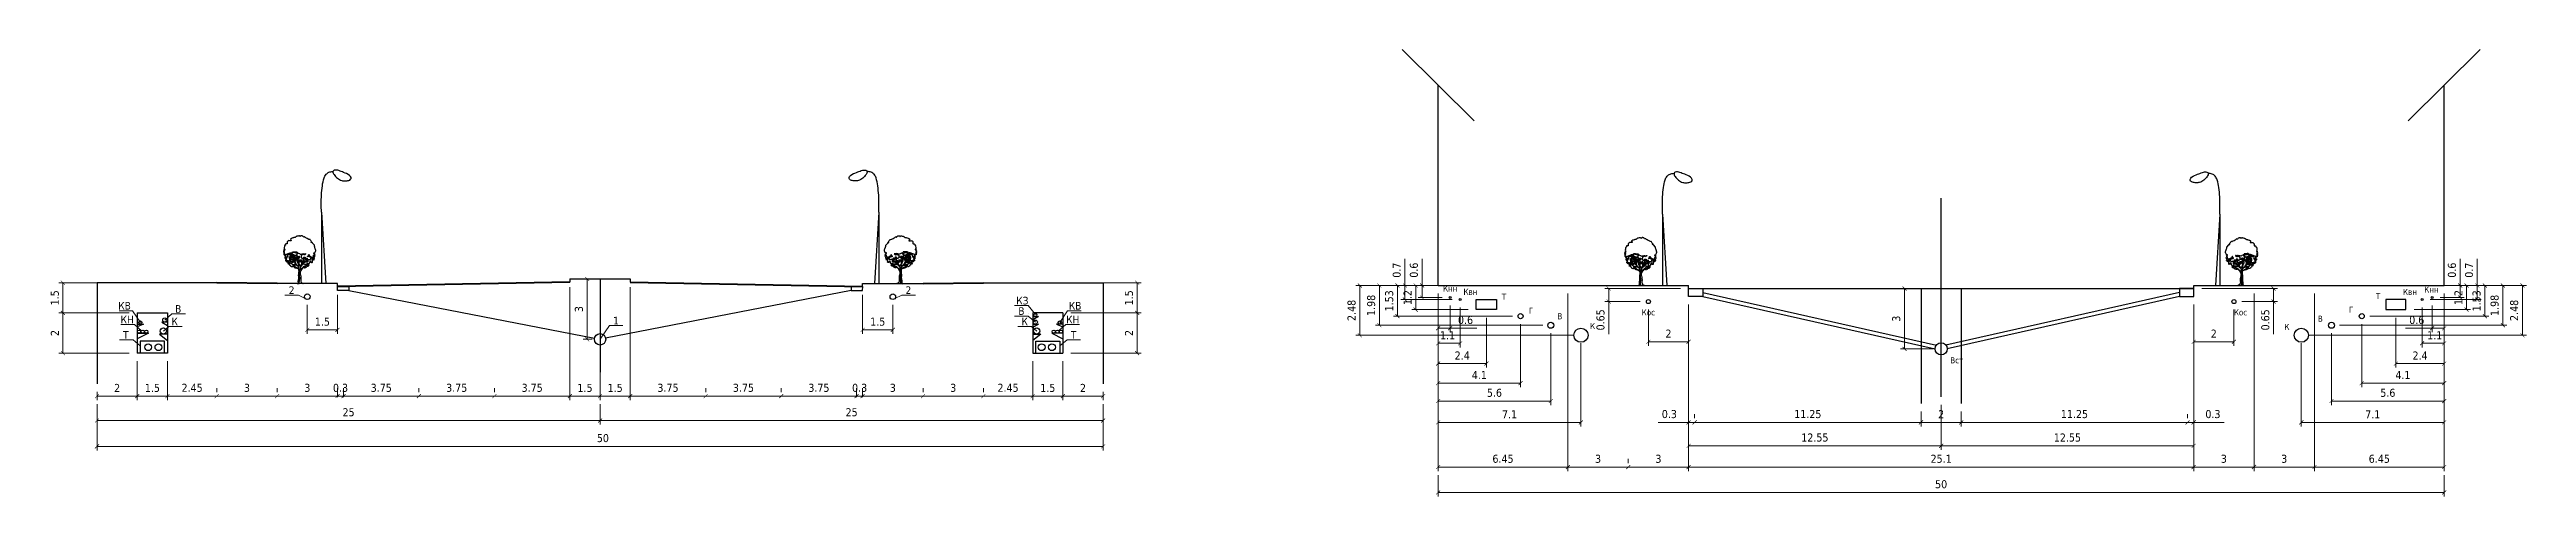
# Model space of a CAD drawing. Header units: millimetres. Extents: x -492806 to 8131902, y -181351 to 2373952.
# Drawn here: x -470479 to -347382, y -181340 to -159111 of the extents above; entities that cross this region are included whole.
import ezdxf

# ---------------------------------------------------------------- set-up
doc = ezdxf.new("R2010")
doc.units = ezdxf.units.MM
doc.header["$LTSCALE"] = 50
doc.layers.add('dorogi', color=7, linetype='Continuous', lineweight=30)
doc.layers.add('text', color=5, linetype='Continuous', lineweight=15)
doc.styles.get("Standard").update_dxf_attribs({"font": 'tahoma.ttf'})
doc.dimstyles.new('S-25$0', dxfattribs={"dimscale": 0, "dimtxt": 2, "dimasz": 1, "dimexe": 1, "dimexo": 2, "dimgap": 1, "dimtad": 3, "dimlfac": 0.001, "dimzin": 9, "dimdsep": 46, "dimtxsty": 'Standard', "dimblk": 'ARCHTICK', "dimcen": 2, "dimclrd": 256, "dimclre": 256, "dimclrt": 256, "dimadec": 0, "dimazin": 2, "dimtfac": 1, "dimtmove": 0, "dimatfit": 3, "dimldrblk": 'DOTSMALL', "dimfxl": 1, "dimlwd": -1, "dimlwe": -1, "dimarcsym": 0})

msp = doc.modelspace()

# ---------------------------------------------------------------- texts
for s, p in [('Кнн', (-401225.365, -171149.081)), ('Квн', (-400210.493, -171311.235)), ('Квн', (-353519.073, -171319.912)), ('Кнн', (-352463.608, -171198.296)), ('Т', (-398302.535, -171554.465)), ('Г', (-396962.904, -172243.622)), ('В', (-395542.086, -172527.392)), ('Кос', (-391353.486, -172333.375)), ('Кос', (-361922.211, -172333.375)), ('Г', (-356205.66, -172203.083)), ('Т', (-354866.029, -171513.927)), ('К', (-393918.29, -173013.854)), ('К', (-359412.653, -173054.392)), ('В', (-357748.264, -172649.007)), ('Вст', (-376015.953, -174716.474))]:
    msp.add_text(s, height=300).set_placement(p)
at = {"layer": 'text'}
for s, height, p in [('2', 379.295, (-458589.124, -171268.961)), ('2', 379.295, (-427938.902, -171268.961)), ('КВ', 379.2947, (-467064.184, -172045.685)), ('В', 379.295, (-464238.851, -172203.488)), ('КЗ', 379.2947, (-422434.6, -171788.584)), ('В', 379.295, (-422333.753, -172306.384)), ('КВ', 379.2947, (-419822.758, -172045.685)), ('КН', 379.2947, (-466947.908, -172731.162)), ('Т', 379.295, (-466821.465, -173491.191)), ('К', 379.295, (-464419.407, -172825.018)), ('1', 379.295, (-442468.872, -172783.088)), ('К', 379.295, (-422176.378, -172825.018)), ('КН', 379.2947, (-419957.12, -172731.162)), ('Т', 379.295, (-419721.59, -173491.191))]:
    msp.add_text(s, height=height, dxfattribs=at).set_placement(p)

# ---------------------------------------------------------------- blocks, each defined once
blk = doc.blocks.new('_ArchTick')
at = {"color": 0, "linetype": 'ByBlock', "const_width": 0.15}
blk.add_lwpolyline([(-0.5, -0.5), (0.5, 0.5)], dxfattribs=at)
blk = doc.blocks.new('*D5')
at = {"layer": 'Defpoints', "color": 0, "transparency": 16777216}
for p in [(-468119, -176352), (-418119, -176352), (-418119, -178846)]:
    blk.add_point(p, dxfattribs=at)
at = {"layer": 'text', "transparency": 16777216}
for p, q in [((-468119, -176752), (-468119, -179046)), ((-418119, -176752), (-418119, -179046)), ((-468119, -178846), (-418119, -178846))]:
    blk.add_line(p, q, dxfattribs=at)
at = {"layer": 'text', "transparency": 16777216, "xscale": 199.9999771946564, "yscale": 199.9999771946564, "zscale": 199.9999771946564, "rotation": 180}
blk.add_blockref('_ArchTick', (-468119, -178846), dxfattribs=at)
at = {"layer": 'text', "transparency": 16777216, "xscale": 199.9999771946564, "yscale": 199.9999771946564, "zscale": 199.9999771946564}
blk.add_blockref('_ArchTick', (-418119, -178846), dxfattribs=at)
at = {"layer": 'text', "transparency": 16777216, "insert": (-442980, -178438), "char_height": 400, "attachment_point": 5}
blk.add_mtext('50', dxfattribs=at)
blk = doc.blocks.new('_DotSmall')
at = {"color": 0, "linetype": 'ByBlock', "const_width": 0.5}
blk.add_lwpolyline([(-0.0625, 0, 1), (0.0625, 0, 1)], format="xyb", close=True, dxfattribs=at)
blk = doc.blocks.new('*D6')
at = {"layer": 'Defpoints', "color": 0, "transparency": 16777216}
for p in [(-420119, -170709), (-416427, -170709), (-420119, -172209)]:
    blk.add_point(p, dxfattribs=at)
at = {"layer": 'text', "transparency": 16777216}
for p, q in [((-419719, -170709), (-416227, -170709)), ((-416427, -172209), (-416427, -170709)), ((-419719, -172209), (-416227, -172209))]:
    blk.add_line(p, q, dxfattribs=at)
at = {"layer": 'text', "transparency": 16777216, "xscale": 199.9999771946564, "yscale": 199.9999771946564, "zscale": 199.9999771946564}
for p, rotation in [((-416427, -170709), 90), ((-416427, -172209), 270)]:
    blk.add_blockref('_ArchTick', p, dxfattribs=dict(at, rotation=rotation))
at = {"layer": 'text', "transparency": 16777216, "insert": (-416832, -171459), "char_height": 400, "attachment_point": 5, "rotation": 90}
blk.add_mtext('1.5', dxfattribs=at)
blk = doc.blocks.new('*D7')
at = {"layer": 'Defpoints', "color": 0, "transparency": 16777216}
for p in [(-430069, -170904), (-428569, -171404), (-428569, -173053)]:
    blk.add_point(p, dxfattribs=at)
at = {"layer": 'text', "transparency": 16777216}
for p, q in [((-430069, -171304), (-430069, -173253)), ((-428569, -171804), (-428569, -173253)), ((-430069, -173053), (-428569, -173053))]:
    blk.add_line(p, q, dxfattribs=at)
at = {"layer": 'text', "transparency": 16777216, "xscale": 199.9999771946564, "yscale": 199.9999771946564, "zscale": 199.9999771946564, "rotation": 180}
blk.add_blockref('_ArchTick', (-430069, -173053), dxfattribs=at)
at = {"layer": 'text', "transparency": 16777216, "xscale": 199.9999771946564, "yscale": 199.9999771946564, "zscale": 199.9999771946564}
blk.add_blockref('_ArchTick', (-428569, -173053), dxfattribs=at)
at = {"layer": 'text', "transparency": 16777216, "insert": (-429319, -172648), "char_height": 400, "attachment_point": 5}
blk.add_mtext('1.5', dxfattribs=at)
blk = doc.blocks.new('*D8')
at = {"layer": 'Defpoints', "color": 0, "transparency": 16777216}
for p in [(-443119, -170523), (-443761, -173523), (-443119, -173523)]:
    blk.add_point(p, dxfattribs=at)
at = {"layer": 'text', "transparency": 16777216}
for p, q in [((-443519, -170523), (-443961, -170523)), ((-443761, -170523), (-443761, -173523)), ((-443519, -173523), (-443961, -173523))]:
    blk.add_line(p, q, dxfattribs=at)
at = {"layer": 'text', "transparency": 16777216, "xscale": 199.9999771946564, "yscale": 199.9999771946564, "zscale": 199.9999771946564}
for p, rotation in [((-443761, -170523), 90), ((-443761, -173523), 270)]:
    blk.add_blockref('_ArchTick', p, dxfattribs=dict(at, rotation=rotation))
at = {"layer": 'text', "transparency": 16777216, "insert": (-444169, -172023), "char_height": 400, "attachment_point": 5, "rotation": 90}
blk.add_mtext('3', dxfattribs=at)
blk = doc.blocks.new('*D9')
at = {"layer": 'Defpoints', "color": 0, "transparency": 16777216}
for p in [(-443119, -170523), (-441619, -170523), (-441619, -176347)]:
    blk.add_point(p, dxfattribs=at)
at = {"layer": 'text', "transparency": 16777216}
for p, q in [((-443119, -170923), (-443119, -176547)), ((-441619, -170923), (-441619, -176547)), ((-443119, -176347), (-441619, -176347))]:
    blk.add_line(p, q, dxfattribs=at)
at = {"layer": 'text', "transparency": 16777216, "xscale": 199.9999771946564, "yscale": 199.9999771946564, "zscale": 199.9999771946564, "rotation": 180}
blk.add_blockref('_ArchTick', (-443119, -176347), dxfattribs=at)
at = {"layer": 'text', "transparency": 16777216, "xscale": 199.9999771946564, "yscale": 199.9999771946564, "zscale": 199.9999771946564}
blk.add_blockref('_ArchTick', (-441619, -176347), dxfattribs=at)
at = {"layer": 'text', "transparency": 16777216, "insert": (-442369, -175942), "char_height": 400, "attachment_point": 5}
blk.add_mtext('1.5', dxfattribs=at)
blk = doc.blocks.new('*D10')
at = {"layer": 'Defpoints', "color": 0, "transparency": 16777216}
for p in [(-443119, -176347), (-418119, -176962), (-418119, -177562)]:
    blk.add_point(p, dxfattribs=at)
at = {"layer": 'text', "transparency": 16777216}
for p, q in [((-443119, -176747), (-443119, -177762)), ((-443119, -177562), (-418119, -177562)), ((-418119, -177362), (-418119, -177762))]:
    blk.add_line(p, q, dxfattribs=at)
at = {"layer": 'text', "transparency": 16777216, "xscale": 199.9999771946564, "yscale": 199.9999771946564, "zscale": 199.9999771946564, "rotation": 180}
blk.add_blockref('_ArchTick', (-443119, -177562), dxfattribs=at)
at = {"layer": 'text', "transparency": 16777216, "xscale": 199.9999771946564, "yscale": 199.9999771946564, "zscale": 199.9999771946564}
blk.add_blockref('_ArchTick', (-418119, -177562), dxfattribs=at)
at = {"layer": 'text', "transparency": 16777216, "insert": (-430619, -177154), "char_height": 400, "attachment_point": 5}
blk.add_mtext('25', dxfattribs=at)
blk = doc.blocks.new('*D11')
at = {"layer": 'Defpoints', "color": 0, "transparency": 16777216}
for p in [(-441619, -176347), (-437869, -176347), (-437869, -176347)]:
    blk.add_point(p, dxfattribs=at)
at = {"layer": 'text', "transparency": 16777216}
for p, q in [((-441619, -175947), (-441619, -176147)), ((-437869, -175947), (-437869, -176147)), ((-441619, -176347), (-437869, -176347))]:
    blk.add_line(p, q, dxfattribs=at)
at = {"layer": 'text', "transparency": 16777216, "xscale": 199.9999771946564, "yscale": 199.9999771946564, "zscale": 199.9999771946564, "rotation": 180}
blk.add_blockref('_ArchTick', (-441619, -176347), dxfattribs=at)
at = {"layer": 'text', "transparency": 16777216, "xscale": 199.9999771946564, "yscale": 199.9999771946564, "zscale": 199.9999771946564}
blk.add_blockref('_ArchTick', (-437869, -176347), dxfattribs=at)
at = {"layer": 'text', "transparency": 16777216, "insert": (-439744, -175938), "char_height": 400, "attachment_point": 5}
blk.add_mtext('3.75', dxfattribs=at)
blk = doc.blocks.new('*D12')
at = {"layer": 'Defpoints', "color": 0, "transparency": 16777216}
for p in [(-437869, -176347), (-434119, -176347), (-434119, -176347)]:
    blk.add_point(p, dxfattribs=at)
at = {"layer": 'text', "transparency": 16777216}
for p, q in [((-437869, -175947), (-437869, -176147)), ((-434119, -175947), (-434119, -176147)), ((-437869, -176347), (-434119, -176347))]:
    blk.add_line(p, q, dxfattribs=at)
at = {"layer": 'text', "transparency": 16777216, "xscale": 199.9999771946564, "yscale": 199.9999771946564, "zscale": 199.9999771946564, "rotation": 180}
blk.add_blockref('_ArchTick', (-437869, -176347), dxfattribs=at)
at = {"layer": 'text', "transparency": 16777216, "xscale": 199.9999771946564, "yscale": 199.9999771946564, "zscale": 199.9999771946564}
blk.add_blockref('_ArchTick', (-434119, -176347), dxfattribs=at)
at = {"layer": 'text', "transparency": 16777216, "insert": (-435994, -175938), "char_height": 400, "attachment_point": 5}
blk.add_mtext('3.75', dxfattribs=at)
blk = doc.blocks.new('*D13')
at = {"layer": 'Defpoints', "color": 0, "transparency": 16777216}
for p in [(-434119, -176347), (-430369, -176347), (-430369, -176347)]:
    blk.add_point(p, dxfattribs=at)
at = {"layer": 'text', "transparency": 16777216}
for p, q in [((-434119, -175947), (-434119, -176147)), ((-430369, -175947), (-430369, -176147)), ((-434119, -176347), (-430369, -176347))]:
    blk.add_line(p, q, dxfattribs=at)
at = {"layer": 'text', "transparency": 16777216, "xscale": 199.9999771946564, "yscale": 199.9999771946564, "zscale": 199.9999771946564, "rotation": 180}
blk.add_blockref('_ArchTick', (-434119, -176347), dxfattribs=at)
at = {"layer": 'text', "transparency": 16777216, "xscale": 199.9999771946564, "yscale": 199.9999771946564, "zscale": 199.9999771946564}
blk.add_blockref('_ArchTick', (-430369, -176347), dxfattribs=at)
at = {"layer": 'text', "transparency": 16777216, "insert": (-432244, -175938), "char_height": 400, "attachment_point": 5}
blk.add_mtext('3.75', dxfattribs=at)
blk = doc.blocks.new('*D14')
at = {"layer": 'Defpoints', "color": 0, "transparency": 16777216}
for p in [(-430369, -176807), (-430069, -176347), (-430069, -176807)]:
    blk.add_point(p, dxfattribs=at)
at = {"layer": 'text', "transparency": 16777216}
for p, q in [((-430369, -176347), (-430569, -176347)), ((-430369, -176407), (-430369, -176147)), ((-430369, -176347), (-430069, -176347)), ((-430069, -176407), (-430069, -176147)), ((-430069, -176347), (-429869, -176347))]:
    blk.add_line(p, q, dxfattribs=at)
at = {"layer": 'text', "transparency": 16777216, "xscale": 199.9999771946564, "yscale": 199.9999771946564, "zscale": 199.9999771946564}
blk.add_blockref('_ArchTick', (-430369, -176347), dxfattribs=at)
at = {"layer": 'text', "transparency": 16777216, "xscale": 199.9999771946564, "yscale": 199.9999771946564, "zscale": 199.9999771946564, "rotation": 180}
blk.add_blockref('_ArchTick', (-430069, -176347), dxfattribs=at)
at = {"layer": 'text', "transparency": 16777216, "insert": (-430219, -175938), "char_height": 400, "attachment_point": 5}
blk.add_mtext('0.3', dxfattribs=at)
blk = doc.blocks.new('*D15')
at = {"layer": 'Defpoints', "color": 0, "transparency": 16777216}
for p in [(-430069, -176347), (-427069, -176347), (-427069, -176347)]:
    blk.add_point(p, dxfattribs=at)
at = {"layer": 'text', "transparency": 16777216}
for p, q in [((-430069, -175947), (-430069, -176147)), ((-427069, -175947), (-427069, -176147)), ((-430069, -176347), (-427069, -176347))]:
    blk.add_line(p, q, dxfattribs=at)
at = {"layer": 'text', "transparency": 16777216, "xscale": 199.9999771946564, "yscale": 199.9999771946564, "zscale": 199.9999771946564, "rotation": 180}
blk.add_blockref('_ArchTick', (-430069, -176347), dxfattribs=at)
at = {"layer": 'text', "transparency": 16777216, "xscale": 199.9999771946564, "yscale": 199.9999771946564, "zscale": 199.9999771946564}
blk.add_blockref('_ArchTick', (-427069, -176347), dxfattribs=at)
at = {"layer": 'text', "transparency": 16777216, "insert": (-428569, -175938), "char_height": 400, "attachment_point": 5}
blk.add_mtext('3', dxfattribs=at)
blk = doc.blocks.new('*D16')
at = {"layer": 'Defpoints', "color": 0, "transparency": 16777216}
for p in [(-427069, -176347), (-424069, -176347), (-424069, -176347)]:
    blk.add_point(p, dxfattribs=at)
at = {"layer": 'text', "transparency": 16777216}
for p, q in [((-427069, -175947), (-427069, -176147)), ((-424069, -175947), (-424069, -176147)), ((-427069, -176347), (-424069, -176347))]:
    blk.add_line(p, q, dxfattribs=at)
at = {"layer": 'text', "transparency": 16777216, "xscale": 199.9999771946564, "yscale": 199.9999771946564, "zscale": 199.9999771946564, "rotation": 180}
blk.add_blockref('_ArchTick', (-427069, -176347), dxfattribs=at)
at = {"layer": 'text', "transparency": 16777216, "xscale": 199.9999771946564, "yscale": 199.9999771946564, "zscale": 199.9999771946564}
blk.add_blockref('_ArchTick', (-424069, -176347), dxfattribs=at)
at = {"layer": 'text', "transparency": 16777216, "insert": (-425569, -175938), "char_height": 400, "attachment_point": 5}
blk.add_mtext('3', dxfattribs=at)
blk = doc.blocks.new('*D17')
at = {"layer": 'Defpoints', "color": 0, "transparency": 16777216}
for p in [(-421619, -174209), (-424069, -176347), (-421619, -176347)]:
    blk.add_point(p, dxfattribs=at)
at = {"layer": 'text', "transparency": 16777216}
for p, q in [((-421619, -174609), (-421619, -176547)), ((-424069, -175947), (-424069, -176147)), ((-424069, -176347), (-421619, -176347))]:
    blk.add_line(p, q, dxfattribs=at)
at = {"layer": 'text', "transparency": 16777216, "xscale": 199.9999771946564, "yscale": 199.9999771946564, "zscale": 199.9999771946564, "rotation": 180}
blk.add_blockref('_ArchTick', (-424069, -176347), dxfattribs=at)
at = {"layer": 'text', "transparency": 16777216, "xscale": 199.9999771946564, "yscale": 199.9999771946564, "zscale": 199.9999771946564}
blk.add_blockref('_ArchTick', (-421619, -176347), dxfattribs=at)
at = {"layer": 'text', "transparency": 16777216, "insert": (-422844, -175938), "char_height": 400, "attachment_point": 5}
blk.add_mtext('2.45', dxfattribs=at)
blk = doc.blocks.new('*D18')
at = {"layer": 'Defpoints', "color": 0, "transparency": 16777216}
for p in [(-420119, -174209), (-421619, -176347), (-420119, -176347)]:
    blk.add_point(p, dxfattribs=at)
at = {"layer": 'text', "transparency": 16777216}
for p, q in [((-420119, -174609), (-420119, -176547)), ((-421619, -175947), (-421619, -176147)), ((-421619, -176347), (-420119, -176347))]:
    blk.add_line(p, q, dxfattribs=at)
at = {"layer": 'text', "transparency": 16777216, "xscale": 199.9999771946564, "yscale": 199.9999771946564, "zscale": 199.9999771946564, "rotation": 180}
blk.add_blockref('_ArchTick', (-421619, -176347), dxfattribs=at)
at = {"layer": 'text', "transparency": 16777216, "xscale": 199.9999771946564, "yscale": 199.9999771946564, "zscale": 199.9999771946564}
blk.add_blockref('_ArchTick', (-420119, -176347), dxfattribs=at)
at = {"layer": 'text', "transparency": 16777216, "insert": (-420869, -175942), "char_height": 400, "attachment_point": 5}
blk.add_mtext('1.5', dxfattribs=at)
blk = doc.blocks.new('*D19')
at = {"layer": 'Defpoints', "color": 0, "transparency": 16777216}
for p in [(-418119, -175736), (-420119, -176347), (-418119, -176347)]:
    blk.add_point(p, dxfattribs=at)
at = {"layer": 'text', "transparency": 16777216}
for p, q in [((-420119, -175947), (-420119, -176147)), ((-420119, -176347), (-418119, -176347)), ((-418119, -176136), (-418119, -176547))]:
    blk.add_line(p, q, dxfattribs=at)
at = {"layer": 'text', "transparency": 16777216, "xscale": 199.9999771946564, "yscale": 199.9999771946564, "zscale": 199.9999771946564, "rotation": 180}
blk.add_blockref('_ArchTick', (-420119, -176347), dxfattribs=at)
at = {"layer": 'text', "transparency": 16777216, "xscale": 199.9999771946564, "yscale": 199.9999771946564, "zscale": 199.9999771946564}
blk.add_blockref('_ArchTick', (-418119, -176347), dxfattribs=at)
at = {"layer": 'text', "transparency": 16777216, "insert": (-419119, -175942), "char_height": 400, "attachment_point": 5}
blk.add_mtext('2', dxfattribs=at)
blk = doc.blocks.new('*D20')
at = {"layer": 'Defpoints', "color": 0, "transparency": 16777216}
for p in [(-420119, -172209), (-420119, -174209), (-416427, -174209)]:
    blk.add_point(p, dxfattribs=at)
at = {"layer": 'text', "transparency": 16777216}
for p, q in [((-419719, -172209), (-416227, -172209)), ((-416427, -172209), (-416427, -174209)), ((-419719, -174209), (-416227, -174209))]:
    blk.add_line(p, q, dxfattribs=at)
at = {"layer": 'text', "transparency": 16777216, "xscale": 199.9999771946564, "yscale": 199.9999771946564, "zscale": 199.9999771946564}
for p, rotation in [((-416427, -172209), 90), ((-416427, -174209), 270)]:
    blk.add_blockref('_ArchTick', p, dxfattribs=dict(at, rotation=rotation))
at = {"layer": 'text', "transparency": 16777216, "insert": (-416831, -173209), "char_height": 400, "attachment_point": 5, "rotation": 90}
blk.add_mtext('2', dxfattribs=at)
blk = doc.blocks.new('K15-1')
at = {"linetype": 'Continuous'}
for points in [[(1228.8, 2414.4), (1234.8, 2406), (1244.4, 2399.4), (1269, 2388), (1290.6, 2377.2), (1296, 2370.6), (1296, 2362.2), (1288.8, 2356.8), (1272, 2352), (1225.8, 2342.4), (1180.8, 2329.8), (1166.4, 2320.8), (1160.4, 2309.4), (1167, 2300.4), (1184.4, 2300.4), (1239, 2314.8), (1269, 2322.6), (1296.6, 2326.2), (1318.2, 2323.2), (1326, 2317.8), (1330.2, 2309.4), (1332.6, 2296.2), (1327.8, 2289), (1305, 2288.4), (1273.8, 2293.2), (1259.4, 2293.8), (1246.8, 2290.8), (1236.6, 2281.8), (1228.2, 2266.8), (1224.6, 2251.2), (1228.8, 2238.6), (1234.8, 2238), (1241.4, 2242.8), (1257.6, 2262.6), (1276.8, 2279.4), (1286.4, 2281.2), (1296, 2275.2), (1327.2, 2245.2), (1335.6, 2236.2), (1338, 2230.2), (1334.4, 2225.4), (1323.6, 2220), (1278, 2204.4), (1285.8, 2185.8), (1285.8, 2181.6), (1282.8, 2178), (1269.6, 2170.2), (1246.8, 2151.6), (1239.6, 2134.2), (1239.6, 2109.6), (1251.6, 2050.8), (1258.8, 2022.6), (1261.8, 1998.6), (1258.8, 1981.8), (1254.6, 1977.6), (1246.8, 1975.8), (1239, 1994.4), (1231.2, 2007), (1224, 2014.8), (1217.4, 2016.6), (1212, 2013.6), (1209, 2005.8), (1212.6, 1975.8), (1200.6, 1965), (1180.2, 1957.8), (1158.6, 1954.8), (1141.8, 1957.2), (1149, 1948.2), (1157.4, 1942.8), (1174.8, 1936.2), (1181.4, 1933.2), (1184.4, 1927.8), (1183.2, 1918.8), (1176, 1905), (1164.6, 1894.2), (1152.6, 1891.8), (1141.8, 1896.6), (1130.4, 1906.2), (1109.4, 1929.6), (1099.2, 1938.6), (1089, 1941.6), (1107.6, 1896.6), (1113, 1878), (1098, 1878), (1055.4, 1888.8), (1041, 1862.4), (1030.8, 1849.8), (1023, 1847.4), (1017, 1851), (1002, 1864.8), (989.4, 1866.6), (971.4, 1860.6), (974.4, 1851.6), (985.8, 1840.8), (1020, 1816.2), (1051.2, 1789.8), (1058.4, 1777.2), (1058.4, 1771.2), (1055.4, 1765.2), (1038, 1750.8), (1029, 1749), (1020, 1750.2), (1003.2, 1761), (985.8, 1777.8), (950.4, 1816.8), (932.4, 1831.2), (913.2, 1836.6), (904.2, 1833), (903.6, 1823.4), (919.2, 1793.4), (936.6, 1762.8), (939, 1752.6), (936.6, 1749), (931.8, 1747.2), (952.2, 1741.8), (966, 1741.2), (976.2, 1748.4), (984, 1765.2), (1050, 1709.4), (1061.4, 1701.6), (1062, 1701), (1059.6, 1701.6), (1027.2, 1713), (999.6, 1716.6), (966, 1713), (951, 1704.6), (939.6, 1689), (924, 1647), (912.6, 1612.2), (909.6, 1607.4), (906, 1605), (902.4, 1605), (897.6, 1608), (880.2, 1605.6), (866.4, 1597.2), (846, 1567.2), (829.8, 1531.8), (821.4, 1515.6), (810.6, 1503), (739.2, 1488.6), (724.8, 1480.8), (710.4, 1465.2), (697.2, 1451.4), (692.4, 1449), (687.6, 1450.2), (641.4, 1507.2), (632.4, 1514.4), (623.4, 1516.2), (613.2, 1513.2), (600.6, 1503), (529.8, 1431.6), (489.6, 1466.4), (479.4, 1477.2), (476.4, 1486.2), (481.8, 1496.4), (495, 1510.2), (547.8, 1555.2), (582, 1540.8), (607.2, 1535.4), (633.6, 1537.8), (672, 1545), (608.4, 1550.4), (585.6, 1558.8), (580.8, 1564.2), (582, 1570.8), (610.8, 1608.6), (643.2, 1644), (717.6, 1705.8), (794.4, 1758), (863.4, 1799.4), (874.2, 1807.8), (881.4, 1816.2), (884.4, 1826.4), (884.4, 1836.6), (878.4, 1858.8), (865.8, 1882.2), (837, 1929), (828, 1950), (827.4, 1967.4), (858, 1999.8), (870.6, 2009.4), (861.6, 2012.4), (827.4, 2026.2), (858.6, 2013.6), (867, 2013), (871.8, 2015.4), (873, 2020.8), (871.2, 2028.6), (861, 2048.4), (829.2, 2092.8), (810.6, 2115), (806.4, 2125.8), (811.2, 2136), (836.4, 2158.2), (862.2, 2181.6), (867.6, 2193), (867, 2199), (863.4, 2204.4), (859.2, 2206.8), (854.4, 2204.4), (843, 2190.6), (832.2, 2177.4), (827.4, 2174.4), (822, 2176.2), (791.4, 2209.2), (791.4, 2214), (796.8, 2216.4), (806.4, 2220), (816, 2228.4), (824.4, 2245.8), (826.8, 2275.2), (842.4, 2280.6), (859.8, 2292.6), (879, 2309.4), (867, 2313), (856.2, 2311.2), (835.8, 2298.6), (814.2, 2288.4), (801.6, 2289), (787.2, 2296.8), (774, 2317.8), (768, 2350.8), (768.6, 2391.6), (775.2, 2433.6), (788.4, 2473.2), (807.6, 2503.8), (819.6, 2514.6), (832.8, 2521.2), (847.8, 2523), (863.4, 2519.4), (891, 2531.4), (908.4, 2542.8), (913.2, 2548.2), (913.2, 2553.6), (880.8, 2612.4), (864, 2637), (844.8, 2658.6), (842.4, 2631.6), (836.4, 2613), (828.6, 2603.4), (819, 2601), (810, 2605.2), (801.6, 2614.2), (795.6, 2626.8), (792.6, 2643), (754.8, 2615.4), (708.6, 2574.6), (603, 2481), (550.2, 2440.8), (501, 2412), (478.8, 2404.2), (458.4, 2401.2), (440.4, 2404.2), (424.8, 2414.4), (390.6, 2448.6), (358.2, 2458.2), (331.8, 2461.8), (311.4, 2461.2), (295.8, 2455.2), (285, 2446.2), (277.2, 2434.2), (268.8, 2404.2), (263.4, 2340.6), (259.8, 2328), (254.4, 2318.4), (245.4, 2311.8), (232.8, 2309.4), (195, 2330.4), (163.8, 2344.8), (129.6, 2357.4), (96.6, 2365.2), (68.4, 2365.2), (57, 2361), (48.6, 2353.8), (43.2, 2343), (40.8, 2328), (43.2, 2343), (50.4, 2352), (61.2, 2356.2), (75, 2356.2), (109.2, 2346.6), (147, 2328), (214.2, 2287.2), (232.8, 2275.2), (229.2, 2269.8), (220.2, 2266.2), (192.6, 2263.2), (168, 2262), (161.4, 2260.2), (162, 2256.6), (198.6, 2222.4), (201, 2217), (198, 2210.4), (184.8, 2196.6), (161.4, 2179.2), (140.4, 2211), (127.2, 2240.4), (118.8, 2266.2), (111.6, 2284.8), (107.4, 2291.4), (102, 2295), (86.4, 2292), (61.2, 2274.6), (22.8, 2238.6), (58.8, 2254.8), (81.6, 2260.2), (89.4, 2259.6), (95.4, 2257.2), (102.6, 2246.4), (110.4, 2206.8), (116.4, 2180.4), (127.8, 2151.6), (156.6, 2165.4), (177.6, 2172.6), (193.8, 2173.8), (205.8, 2169.6), (216.6, 2159.4), (226.2, 2144.4), (251.4, 2099.4), (243, 2090.4), (230.4, 2085.6), (200.4, 2085), (173.4, 2086.8), (165, 2085.6), (162, 2080.8), (163.8, 2008.2), (162, 1986), (148.2, 2002.8), (112.2, 2046.6), (103.8, 2053.8), (94.2, 2056.8), (85.2, 2056.8), (75.6, 2052.6), (57.6, 2038.8), (39.6, 2020.2), (9, 1987.2), (-3, 1983.6), (-11.4, 1993.8), (-14.4, 2008.2), (-12, 2017.8), (-6, 2023.8), (3, 2028), (27, 2034.6), (39.6, 2040), (51, 2049), (34.2, 2043.6), (12.6, 2041.2), (-38.4, 2042.4), (-91.2, 2046.6), (-135, 2046.6), (-88.8, 2039.4), (-53.4, 2030.4), (-40.2, 2024.4), (-31.8, 2016), (-28.2, 2005.8), (-30, 1993.8), (-45.6, 2004.6), (-60.6, 2007.6), (-74.4, 2005.2), (-87.6, 1998), (-111.6, 1977.6), (-135, 1957.2), (-177.6, 1959.6), (-196.2, 1968), (-214.2, 1984.2), (-256.2, 2010), (-268.2, 2019.6), (-277.2, 2033.4), (-289.8, 2067.6), (-298.2, 2104.2), (-308.4, 2133.6), (-365.4, 2170.2), (-390.6, 2184.6), (-394.8, 2182.2), (-396, 2173.8), (-395.4, 2133.6), (-400.8, 2124), (-414.6, 2122.8), (-456.6, 2134.8), (-499.2, 2151), (-513, 2154.6), (-517.2, 2154), (-518.4, 2151.6), (-514.8, 2139), (-505.8, 2128.8), (-479.4, 2115), (-454.2, 2101.8), (-447.6, 2093.4), (-447.6, 2080.8), (-464.4, 2054.4), (-484.8, 2037), (-505.8, 2028.6), (-525.6, 2028), (-540.6, 2035.8), (-549, 2050.8), (-548.4, 2072.4), (-537, 2099.4), (-557.4, 2079), (-585, 2065.2), (-644.4, 2050.2), (-669, 2044.8), (-684.6, 2037.6), (-688.2, 2032.8), (-688.2, 2026.8), (-676.2, 2010), (-628.8, 1971.6), (-613.2, 1959.6), (-606, 1951.2), (-609.6, 1946.4), (-626.4, 1942.8), (-710.4, 1941.6), (-673.2, 1940.4), (-607.2, 1931.4), (-579, 1920.6), (-568.8, 1913.4), (-562.2, 1904.4), (-559.8, 1894.2), (-562.8, 1882.2), (-571.2, 1868.4), (-586.8, 1852.2), (-617.4, 1818), (-642, 1781.4), (-665.4, 1745.4), (-691.8, 1713), (-697.8, 1704.6), (-696.6, 1699.8), (-690, 1696.8), (-679.2, 1696.8), (-651, 1702.2), (-624, 1713), (-611.4, 1722), (-605.4, 1731.6), (-604.2, 1743.6), (-603.6, 1731.6), (-586.8, 1678.8), (-496.8, 1568.4), (-471.6, 1542), (-448.8, 1522.2), (-429, 1513.2), (-420.6, 1514.4), (-413.4, 1518.6), (-379.2, 1555.2), (-342.6, 1518.6), (-340.2, 1508.4), (-345, 1493.4), (-363, 1464.6), (-368.4, 1457.4), (-369, 1456.8), (-366.6, 1459.2), (-327, 1503), (-308.4, 1450.2), (-288.6, 1452), (-274.2, 1449), (-264, 1442.4), (-257.4, 1432.8), (-247.8, 1408.2), (-235.2, 1382.4), (-274.2, 1413.6), (-287.4, 1416), (-308.4, 1411.2), (-362.4, 1390.8), (-392.4, 1381.8), (-420.6, 1378.2), (-445.8, 1382.4), (-456.6, 1388.4), (-466.2, 1397.4), (-441, 1440.6), (-429, 1460.4), (-429, 1464.6), (-433.8, 1466.4), (-462.6, 1467), (-495.6, 1438.2), (-517.8, 1423.2), (-531.6, 1420.8), (-540, 1426.8), (-550.8, 1458), (-559.2, 1477.8), (-573, 1497.6), (-595.8, 1516.2), (-617.4, 1519.8), (-642.6, 1513.8), (-676.2, 1503), (-696, 1522.8), (-708, 1540.2), (-711, 1548.6), (-710.4, 1555.2), (-699, 1572.6), (-685.8, 1583.4), (-671.4, 1589.4), (-657, 1591.8), (-628.2, 1595.4), (-615.6, 1599.6), (-605.4, 1608), (-603.6, 1613.4), (-606.6, 1618.8), (-622.8, 1627.2), (-643.2, 1630.8), (-658.2, 1626), (-729, 1555.2), (-735, 1555.8), (-745.2, 1564.2), (-768, 1594.8), (-784.8, 1627.2), (-786.6, 1638), (-781.2, 1642.2), (-710.4, 1642.2), (-738, 1677), (-748.2, 1699.8), (-747.6, 1714.8), (-741.6, 1723.2), (-737.4, 1728), (-740.4, 1732.2), (-797.4, 1747.2), (-813, 1776), (-819.6, 1798.2), (-824.4, 1819.8), (-834, 1848.6), (-836.4, 1861.2), (-835.8, 1870.2), (-832.8, 1882.2), (-833.4, 1885.8), (-838.2, 1887.6), (-868.2, 1888.8), (-925.8, 1974.6), (-934.2, 1981.8), (-933, 1972.2), (-912, 1928.4), (-886.2, 1888.8), (-881.4, 1882.8), (-880.8, 1876.8), (-890.4, 1866), (-909.6, 1857), (-936.6, 1849.2), (-996.6, 1839.6), (-1041.6, 1836.6), (-1052.4, 1845), (-1060.2, 1854.6), (-1069.2, 1874.4), (-1070.4, 1895.4), (-1066.2, 1915.2), (-1059, 1933.2), (-1050.6, 1947), (-1041.6, 1957.2), (-1044.6, 1967.4), (-1051.8, 1977), (-1074, 1996.2), (-1092.6, 2013.6), (-1095.6, 2021.4), (-1093.8, 2028), (-1039.8, 2086.2), (-1014.6, 2121.6), (-1010.4, 2139), (-1014.6, 2142), (-1021.8, 2141.4), (-1041.6, 2132.4), (-1063.2, 2115.6), (-1081.2, 2094), (-1086.6, 2083.2), (-1088.4, 2071.8), (-1089.6, 2058), (-1092.6, 2054.4), (-1104.6, 2067.6), (-1122.6, 2085.6), (-1134, 2088), (-1146.6, 2080.8), (-1183.2, 2046.6), (-1183.2, 2115), (-1186.2, 2120.4), (-1194, 2124), (-1215.6, 2127.6), (-1234.2, 2130), (-1237.8, 2131.2), (-1236, 2133.6), (-1038, 2222.4), (-1014.6, 2235.6), (-1016.4, 2236.8), (-1027.2, 2233.8), (-1120.8, 2203.2), (-1236, 2167.2), (-1251.6, 2168.4), (-1258.8, 2172.6), (-1258.8, 2179.8), (-1253.4, 2189.4), (-1234.8, 2217), (-1224.6, 2235.6), (-1217.4, 2256.6), (-1217.4, 2275.2), (-1227, 2294.4), (-1258.2, 2333.4), (-1286.4, 2369.4), (-1292.4, 2384.4), (-1288.2, 2395.8), (-1270.2, 2448.6), (-1236, 2485.2), (-1219.2, 2508.6), (-1218.6, 2517), (-1223.4, 2523.6), (-1233.6, 2529), (-1250.4, 2533.2), (-1304.4, 2538), (-1287, 2551.2), (-1266, 2563.2), (-1222.8, 2587.8), (-1204.2, 2601.6), (-1189.8, 2617.2), (-1182, 2636.4), (-1183.2, 2658.6), (-1188, 2662.8), (-1198.2, 2663.4), (-1228.2, 2661), (-1257, 2662.2), (-1266.6, 2667.6), (-1270.2, 2677.2), (-1322.4, 2800.8), (-1337.4, 2821.8), (-1347, 2844), (-1351.2, 2869.2), (-1350.6, 2896.2), (-1345.8, 2925.6), (-1338, 2956.2), (-1315.2, 3022.2), (-1261.2, 3169.2), (-1240.8, 3247.2), (-1233, 3325.8), (-1059.6, 3517.2), (-1057.8, 3540.6), (-1053, 3556.8), (-1045.2, 3567.6), (-1035.6, 3573.6), (-1024.2, 3576), (-1012.8, 3576), (-989.4, 3570.6), (-970.2, 3566.4), (-964.2, 3567.6), (-960.6, 3571.2), (-964.8, 3592.8), (-988.8, 3638.4), (-961.2, 3686.4), (-923.4, 3740.4), (-879, 3792), (-856.2, 3814.2), (-834, 3832.8), (-828, 3834.6), (-821.4, 3832.8), (-806.4, 3823.8), (-792.6, 3814.8), (-786, 3813), (-781.2, 3814.2), (-742.2, 3842.4), (-699, 3867.6), (-604.2, 3915.6), (-505.2, 3970.2), (-457.8, 4003.8), (-413.4, 4042.8), (-388.2, 4060.2), (-378, 4063.2), (-369, 4062.6), (-353.4, 4056.6), (-339, 4047.6), (-324, 4041.6), (-307.2, 4043.4), (-285, 4059.6), (-256.2, 4095.6), (-237, 4111.2), (-214.2, 4125), (-187.8, 4136.4), (-159.6, 4144.8), (-130.2, 4150.8), (-100.8, 4153.2), (-72, 4152.6), (-45.6, 4147.8), (-18, 4103.4), (-4.2, 4087.8), (2.4, 4089.6), (10.8, 4097.4), (40.8, 4129.8), (59.4, 4144.2), (77.4, 4150.8), (96.6, 4151.4), (118.8, 4146), (178.8, 4127.4), (270, 4105.8), (291, 4102.8), (308.4, 4098), (335.4, 4084.2), (356.4, 4066.8), (376.2, 4047.6), (400.8, 4029), (433.8, 4011.6), (481.2, 3997.8), (547.8, 3990), (582.6, 3975.6), (621, 3963.6), (702.6, 3940.8), (742.8, 3926.4), (781.2, 3907.2), (815.4, 3882), (831, 3866.4), (844.8, 3848.4), (787.2, 3755.4), (779.4, 3732.6), (781.2, 3726), (786, 3721.8), (807.6, 3719.4), (844.8, 3721.8), (897.6, 3726), (966, 3727.8), (994.2, 3724.8), (1021.8, 3716.4), (1048.2, 3703.2), (1072.2, 3685.8), (1092.6, 3664.2), (1108.8, 3640.2), (1119.6, 3613.8), (1123.2, 3585.6), (1123.2, 3480.6), (1129.2, 3455.4), (1143.6, 3442.2), (1165.8, 3438), (1191, 3439.2), (1218, 3441.6), (1243.2, 3440.4), (1264.2, 3432), (1272, 3424.2), (1278, 3412.2), (1285.2, 3386.4), (1284.6, 3370.8), (1281, 3363), (1276.8, 3358.8), (1276.2, 3354.6), (1282.8, 3347.4), (1330.2, 3307.8), (1346.4, 3294.6), (1353.6, 3285.6), (1364.4, 3239.4), (1358.4, 3211.8), (1359.6, 3184.2), (1372.8, 3128.4), (1379.4, 3101.4), (1382.4, 3075.6), (1378.2, 3051.6), (1364.4, 3029.4), (1327.8, 2986.8), (1323.6, 2979), (1326, 2974.8), (1339.8, 2967.6), (1346.4, 2958), (1348.8, 2940), (1351.2, 2957.4), (1357.2, 2968.2), (1365.6, 2973.6), (1375.2, 2974.2), (1384.8, 2970.6), (1393.2, 2963.4), (1399.2, 2953.2), (1401.6, 2940), (1364.4, 2871.6), (1360.8, 2863.2), (1368, 2856.6), (1402.2, 2844.6), (1439.4, 2833.2), (1451.4, 2826.6), (1453.8, 2823), (1453.8, 2818.8), (1446, 2805), (1435.8, 2797.8), (1424.4, 2795.4), (1411.2, 2796), (1385.4, 2796.6), (1374, 2792.4), (1364.4, 2782.2), (1402.2, 2759.4), (1432.8, 2746.2), (1440, 2740.8), (1443, 2736), (1438.2, 2727.6), (1422.6, 2721), (1378.8, 2713.8), (1348.8, 2711.4), (1336.8, 2710.8), (1338.6, 2708.4), (1366.2, 2699.4), (1385.4, 2692.8), (1402.8, 2683.8), (1414.8, 2672.4), (1417.2, 2665.8), (1417.2, 2658.6), (1411.8, 2605.8), (1407, 2549.4), (1402.2, 2524.2), (1394.4, 2503.8), (1382.4, 2490), (1364.4, 2485.2), (1287, 2488.2), (1281, 2487), (1287, 2483.4), (1348.8, 2467.2), (1320.6, 2461.2), (1285.2, 2446.2), (1251.6, 2429.4), (1228.8, 2414.4)], [(-1236.6, 2485.2), (-1219.2, 2508.6), (-1218.6, 2517), (-1223.4, 2523.6), (-1233.6, 2529), (-1250.4, 2533.2), (-1304.4, 2538), (-1287, 2551.2), (-1266, 2563.2), (-1222.8, 2587.8), (-1204.2, 2601.6), (-1189.8, 2617.2), (-1182, 2636.4), (-1183.2, 2658.6), (-1188, 2662.8), (-1198.2, 2663.4), (-1228.2, 2661), (-1257, 2662.2), (-1266.6, 2667.6), (-1270.2, 2677.2), (-1322.4, 2800.8), (-1337.4, 2821.8), (-1347, 2844), (-1351.2, 2869.2), (-1350.6, 2896.2), (-1345.8, 2925.6), (-1338, 2956.2), (-1315.2, 3022.2), (-1261.2, 3169.2), (-1240.8, 3247.2), (-1233, 3325.8), (-1059.6, 3517.2), (-1057.8, 3540.6), (-1053, 3556.8), (-1045.2, 3567.6), (-1035.6, 3573.6), (-1024.2, 3576), (-1012.8, 3576), (-989.4, 3570.6), (-970.2, 3566.4), (-964.2, 3567.6), (-960.6, 3571.2), (-964.8, 3592.8), (-988.8, 3638.4), (-961.2, 3686.4), (-923.4, 3740.4), (-879, 3792), (-856.2, 3814.2), (-834, 3832.8), (-828, 3834.6), (-821.4, 3832.8), (-806.4, 3823.8), (-792.6, 3814.8), (-786, 3813), (-781.2, 3814.2), (-742.2, 3842.4), (-699, 3867.6), (-604.2, 3915.6), (-505.2, 3970.2), (-457.8, 4003.8), (-413.4, 4042.8), (-388.2, 4060.2), (-378, 4063.2), (-369, 4062.6), (-353.4, 4056.6), (-339, 4047.6), (-324, 4041.6), (-307.2, 4043.4), (-285, 4059.6), (-256.2, 4095.6), (-237, 4111.2), (-214.2, 4125), (-187.8, 4136.4), (-159.6, 4144.8), (-130.2, 4150.8), (-100.8, 4153.2), (-72, 4152.6), (-45.6, 4147.8), (-18, 4103.4), (-4.2, 4087.8), (2.4, 4089.6), (10.8, 4097.4), (40.8, 4129.8), (59.4, 4144.2), (77.4, 4150.8), (96.6, 4151.4), (118.8, 4146), (178.8, 4127.4), (270, 4105.8), (291, 4102.8), (308.4, 4098), (335.4, 4084.2), (356.4, 4066.8), (376.2, 4047.6), (400.8, 4029), (433.8, 4011.6), (481.2, 3997.8), (547.8, 3990), (582.6, 3975.6), (621, 3963.6), (702.6, 3940.8), (742.8, 3926.4), (781.2, 3907.2), (815.4, 3882), (831, 3866.4), (844.8, 3848.4), (787.2, 3755.4), (779.4, 3732.6), (781.2, 3726), (786, 3721.8), (807.6, 3719.4), (844.8, 3721.8), (897.6, 3726), (966, 3727.8), (994.2, 3724.8), (1021.8, 3716.4), (1048.2, 3703.2), (1072.2, 3685.8), (1092.6, 3664.2), (1108.8, 3640.2), (1119.6, 3613.8), (1123.2, 3585.6), (1123.2, 3480.6), (1129.2, 3455.4), (1143.6, 3442.2), (1165.8, 3438), (1191, 3439.2), (1218, 3441.6), (1243.2, 3440.4), (1264.2, 3432), (1272, 3424.2), (1278, 3412.2), (1285.2, 3386.4), (1284.6, 3370.8), (1281, 3363), (1276.8, 3358.8), (1276.2, 3354.6), (1282.8, 3347.4), (1330.2, 3307.8), (1346.4, 3294.6), (1353.6, 3285.6), (1364.4, 3239.4), (1358.4, 3211.8), (1359.6, 3184.2), (1372.8, 3128.4), (1379.4, 3101.4), (1382.4, 3075.6), (1378.2, 3051.6), (1364.4, 3029.4), (1327.8, 2986.8), (1323.6, 2979), (1326, 2974.8), (1339.8, 2967.6), (1346.4, 2958), (1348.8, 2940), (1351.2, 2957.4), (1357.2, 2968.2), (1365.6, 2973.6), (1375.2, 2974.2), (1384.8, 2970.6), (1393.2, 2963.4), (1399.2, 2953.2), (1401.6, 2940), (1364.4, 2871.6), (1360.8, 2863.2), (1368, 2856.6), (1402.2, 2844.6), (1439.4, 2833.2), (1451.4, 2826.6), (1453.8, 2823), (1453.8, 2818.8), (1446, 2805), (1435.8, 2797.8), (1424.4, 2795.4), (1411.2, 2796), (1385.4, 2796.6), (1374, 2792.4), (1364.4, 2782.2), (1402.2, 2759.4), (1432.8, 2746.2), (1440, 2740.8), (1443, 2736), (1438.2, 2727.6), (1422.6, 2721), (1378.8, 2713.8), (1348.8, 2711.4), (1336.8, 2710.8), (1338.6, 2708.4), (1366.2, 2699.4), (1385.4, 2692.8), (1402.8, 2683.8), (1414.8, 2672.4), (1417.2, 2665.8), (1417.2, 2658.6), (1378.8, 2592.6), (1360.2, 2568.6), (1339.8, 2555.4), (1292.4, 2518.2), (1266.6, 2520.6), (1245.6, 2527.8), (1208.4, 2556.6), (1117.8, 2556.6), (1101.6, 2575.8), (1083, 2588.4), (1062, 2597.4), (1039.8, 2604), (995.4, 2617.2), (975, 2626.8), (956.4, 2640.6), (926.4, 2644.2), (903.6, 2653.2), (871.8, 2674.8), (859.2, 2682.6), (845.4, 2685), (829.2, 2678.4), (807.6, 2660.4), (763.2, 2656.2), (723.6, 2647.2), (706.2, 2616), (693, 2599.2), (678.6, 2589), (621, 2559), (562.8, 2521.2), (507, 2484), (452.4, 2453.4), (387, 2480.4), (351.6, 2489.4), (316.8, 2492.4), (279.6, 2524.2), (255.6, 2547), (235.2, 2571.6), (225.6, 2595.6), (226.8, 2606.4), (232.2, 2615.4), (243, 2623.8), (260.4, 2629.8), (316.8, 2634.6), (340.2, 2650.2), (379.8, 2667.6), (430.8, 2684.4), (487.2, 2698.2), (545.4, 2707.8), (600, 2710.2), (624.6, 2708.4), (646.2, 2704.2), (664.8, 2697), (678.6, 2686.2), (700.2, 2692.8), (717.6, 2698.8), (713.4, 2714.4), (704.4, 2725.2), (680.4, 2728.8), (656.4, 2737.8), (613.8, 2770.2), (537.6, 2766.6), (462.6, 2758.8), (389.4, 2754), (316.8, 2757), (288.6, 2749.2), (274.2, 2740.8), (265.2, 2731.2), (255.6, 2713.2), (243.6, 2697), (214.8, 2670.6), (180, 2649.6), (142.2, 2632.2), (64.8, 2599.8), (30, 2580.6), (0, 2556.6), (-70.8, 2563.2), (-142.2, 2569.8), (-185.4, 2572.2), (-222.6, 2583.6), (-258, 2596.2), (-297.6, 2602.2), (-305.4, 2593.8), (-318, 2587.8), (-349.2, 2583), (-386.4, 2578.8), (-414.6, 2586.6), (-437.4, 2596.8), (-459, 2602.2), (-475.2, 2595), (-491.4, 2583), (-442.8, 2541), (-394.2, 2498.4), (-353.4, 2504.4), (-316.8, 2518.2), (-279.6, 2531.4), (-260.4, 2535.6), (-239.4, 2537.4), (-206.4, 2514), (-173.4, 2498.4), (-141, 2483.4), (-124.8, 2473.2), (-109.8, 2460), (-102, 2377.8), (-93.6, 2331), (-84, 2304.6), (-84, 2266.2), (-157.8, 2200.8), (-188.4, 2175.6), (-213, 2172.6), (-271.2, 2175.6), (-283.8, 2191.2), (-290.4, 2206.2), (-292.2, 2235), (-293.4, 2262.6), (-298.8, 2277), (-310.2, 2292), (-403.8, 2287.8), (-425.4, 2284.8), (-435.6, 2279.4), (-436.8, 2269.2), (-433.8, 2253), (-429, 2229), (-426.6, 2194.8), (-443.4, 2187.6), (-469.8, 2184), (-523.8, 2182.2), (-548.4, 2197.2), (-580.8, 2206.8), (-594, 2206.2), (-601.8, 2199.6), (-603, 2185.8), (-594.6, 2162.4), (-639.6, 2120.4), (-676.2, 2097), (-723, 2087.4), (-801.6, 2085), (-829.8, 2059.2), (-842.4, 2056.2), (-853.2, 2058), (-862.2, 2065.8), (-870, 2078.4), (-879, 2117.4), (-901.2, 2125.2), (-924, 2143.2), (-928.2, 2184.6), (-938.4, 2203.8), (-951, 2217), (-963, 2240.4), (-944.4, 2259.6), (-920.4, 2276.4), (-894.6, 2290.2), (-872.4, 2298), (-828.6, 2312.4), (-784.8, 2332.2), (-741, 2349), (-719.4, 2354.4), (-697.8, 2356.2), (-673.2, 2340), (-651.6, 2335.8), (-645, 2339.4), (-643.8, 2346), (-648, 2356.2), (-659.4, 2369.4), (-661.8, 2379), (-667.8, 2388.6), (-687.6, 2407.2), (-730.2, 2440.8), (-726.6, 2482.8), (-732, 2506.2), (-743.4, 2524.8), (-769.2, 2505), (-780, 2496), (-787.8, 2482.8), (-795, 2449.8), (-801, 2415.6), (-805.8, 2401.2), (-814.2, 2388.6), (-846, 2384.4), (-878.4, 2372.4), (-943.2, 2337), (-1008.6, 2301.6), (-1041, 2290.2), (-1072.8, 2285.4), (-1089, 2298.6), (-1105.8, 2305.8), (-1137.6, 2315.4), (-1150.2, 2322), (-1161, 2332.2), (-1167.6, 2349.6), (-1170, 2376), (-1158.6, 2394.6), (-1164.6, 2406.6), (-1171.2, 2417.4), (-1170, 2424.6), (-1163.4, 2434.2), (-1170, 2455.8), (-1188, 2472), (-1211.4, 2481.6), (-1236.6, 2485.2)], [(151.2, 112.2), (156.6, 143.4), (159, 174), (156.6, 237.6), (147.6, 301.8), (135.6, 365.4), (123.6, 429.6), (115.2, 492.6), (112.8, 554.4), (120.6, 614.4), (129.6, 678.6), (130.2, 743.4), (124.8, 808.8), (116.4, 874.2), (100.2, 1003.8), (97.8, 1067.4), (102.6, 1129.2), (109.2, 1182.6), (118.2, 1231.2), (127.8, 1254), (142.8, 1274.4), (164.4, 1293.6), (193.2, 1310.4), (292.8, 1353.6), (351.6, 1372.2), (377.4, 1377), (399, 1377), (425.4, 1374.6), (437.4, 1375.8), (449.4, 1379.4), (480.6, 1396.8), (529.8, 1431.6), (513.6, 1444.8), (481.2, 1419.6), (445.2, 1398), (430.2, 1393.2), (420.6, 1395.6), (417, 1405.8), (422.4, 1426.2), (454.8, 1446), (492, 1464), (477, 1479), (460.8, 1468.2), (438.6, 1456.8), (415.8, 1443), (396.6, 1423.2), (327.6, 1394.4), (255, 1366.8), (112.2, 1315.8), (115.8, 1329.6), (115.8, 1341.6), (109.8, 1362), (104.4, 1380.6), (108, 1404), (133.2, 1436.4), (154.8, 1471.8), (180, 1505.4), (196.2, 1519.8), (216, 1531.2), (234, 1540.8), (252, 1553.4), (291, 1582.8), (333, 1605.6), (355.2, 1610.4), (377.4, 1608), (415.2, 1600.2), (454.2, 1579.8), (488.4, 1552.2), (511.8, 1524), (541.8, 1550.4), (496.2, 1587.6), (468, 1605.6), (439.2, 1619.4), (465, 1616.4), (490.2, 1616.4), (539.4, 1623), (587.4, 1632), (634.2, 1634.4), (662.4, 1661.4), (633, 1665), (603.6, 1663.8), (543.6, 1654.8), (512.4, 1650), (478.8, 1648.2), (443.4, 1650.6), (404.4, 1658.4), (405.6, 1680.6), (414, 1705.2), (435, 1746.6), (476.4, 1810.8), (523.8, 1862.4), (603, 1865.4), (643.8, 1856.4), (666, 1845), (688.8, 1827.6), (711, 1806), (727.2, 1782.6), (738, 1755.6), (742.8, 1723.8), (770.4, 1743), (735, 1816.2), (733.2, 1825.8), (728.4, 1833), (715.2, 1845), (707.4, 1857), (709.2, 1864.8), (715.8, 1873.8), (748.2, 1878.6), (781.2, 1888.8), (815.4, 1899), (852, 1903.8), (829.2, 1943.4), (769.2, 1932.6), (723, 1919.4), (692.4, 1914.6), (651, 1912.8), (516, 1920), (530.4, 1945.2), (546.6, 1966.2), (582.6, 1998), (603, 2010), (624, 2019), (669, 2031), (717, 2037), (766.8, 2038.2), (866.4, 2038.8), (854.4, 2057.4), (766.2, 2058.6), (718.8, 2056.8), (669.6, 2050.8), (741.6, 2119.2), (783.6, 2153.4), (822, 2176.8), (805.2, 2193), (747, 2148), (695.4, 2101.8), (642, 2061), (611.4, 2044.8), (577.2, 2031.6), (568.2, 2045.4), (565.2, 2058), (567, 2071.2), (573, 2083.8), (591.6, 2112.6), (612, 2146.8), (616.8, 2175), (630.6, 2199.6), (651.6, 2222.4), (676.2, 2242.2), (732.6, 2275.8), (783.6, 2299.8), (772.8, 2322), (767.4, 2346), (751.2, 2342.4), (744, 2333.4), (737.4, 2321.4), (725.4, 2308.8), (661.2, 2272.2), (624.6, 2250), (600.6, 2227.8), (589.2, 2233.8), (586.2, 2247.6), (591, 2268), (600.6, 2291.4), (625.8, 2338.2), (645, 2367), (741, 2487.6), (834.6, 2611.2), (823.8, 2602.2), (813.6, 2602.2), (805.2, 2608.8), (798, 2617.8), (723.6, 2512.2), (663, 2430.6), (616.2, 2374.2), (610.2, 2431.2), (620.4, 2495.4), (574.8, 2458.8), (576, 2374.2), (572.4, 2334.6), (562.2, 2293.2), (547.2, 2220), (544.2, 2178), (546.6, 2143.2), (521.4, 2076.6), (508.2, 2040.6), (492.6, 2004.6), (472.8, 2062.8), (466.8, 2095.2), (469.8, 2120.4), (461.4, 2199), (461.4, 2280), (486, 2344.2), (495.6, 2377.8), (499.8, 2411.4), (460.2, 2400.6), (457.2, 2369.4), (450, 2341.2), (431.4, 2281.8), (427.8, 2246.4), (428.4, 2207.4), (428.4, 2169), (420, 2135.4), (375.6, 2188.8), (334.8, 2251.8), (298.8, 2319), (267.6, 2385), (265.2, 2355.6), (259.8, 2330.4), (276.6, 2308.2), (300, 2268), (357.6, 2161.2), (431.4, 2012.4), (445.8, 1990.8), (451.8, 1965.6), (451.2, 1937.4), (445.2, 1908), (425.4, 1849.2), (404.4, 1800.6), (368.4, 1734), (344.4, 1698.6), (316.2, 1663.8), (286.2, 1631.4), (253.8, 1602.6), (220.2, 1578.6), (185.4, 1561.8), (135, 1536), (107.4, 1521.6), (85.2, 1515.6), (92.4, 1563.6), (110.4, 1621.8), (166.8, 1753.2), (226.2, 1879.8), (249, 1931.4), (262.2, 1969.8), (271.8, 2032.8), (276.6, 2101.2), (274.2, 2169.6), (269.4, 2202), (262.2, 2232), (250.2, 2250.6), (245.4, 2265), (244.2, 2310.6), (224.4, 2314.2), (207, 2323.8), (199.8, 2296.8), (234.6, 2274), (227.4, 2268.6), (216.6, 2265.6), (192.6, 2263.8), (213, 2251.2), (227.4, 2235), (237.6, 2215.2), (243.6, 2193), (249.6, 2146.2), (252, 2100.6), (248.4, 2052), (239.4, 2005.2), (227.4, 1960.8), (212.4, 1921.2), (195.6, 1887.6), (176.4, 1862.4), (157.2, 1846.2), (137.4, 1840.8), (127.8, 1877.4), (124.8, 1926.6), (131.4, 1973.4), (138, 1990.8), (148.2, 2001.6), (136.8, 2017.2), (124.2, 2032.2), (111.6, 2017.2), (102, 2000.4), (91.8, 1962.6), (90.6, 1921.8), (94.8, 1879.2), (112.8, 1797), (120, 1761.6), (123, 1731), (90, 1689.6), (63, 1641), (16.2, 1538.4), (7.2, 1536), (-3, 1537.2), (-24.6, 1548.6), (-46.8, 1569), (-69, 1593.6), (-103.2, 1639.8), (-111.6, 1653), (-113.4, 1655.4), (-113.4, 1653.6), (-133.2, 1681.8), (-150.6, 1708.2), (-153.6, 1730.4), (-148.2, 1755), (-130.8, 1800), (-113.4, 1828.8), (-87.6, 1857), (-21, 1915.8), (14.4, 1947.6), (46.8, 1981.2), (73.2, 2017.2), (83.4, 2036.4), (90.6, 2056.8), (78, 2054.4), (66.6, 2047.8), (45.6, 2027.4), (25.2, 2004), (4.8, 1984.8), (-7.2, 1966.8), (-27, 1944.6), (-76.8, 1897.8), (-128.4, 1857), (-150.6, 1843.2), (-168, 1834.8), (-180.6, 1863), (-192, 1900.2), (-196.8, 1936.8), (-195.6, 1952.4), (-191.4, 1963.8), (-207.6, 1978.2), (-225.6, 1991.4), (-231, 1956), (-236.4, 1934.4), (-234, 1918.2), (-226.2, 1893), (-184.8, 1796.4), (-196.2, 1742.4), (-202.8, 1728.6), (-209.4, 1723.2), (-216, 1725), (-223.8, 1732.2), (-239.4, 1762.8), (-307.2, 1877.4), (-325.2, 1916.4), (-334.2, 1947), (-333.6, 1972.2), (-324, 1995), (-307.2, 2017.8), (-283.2, 2044.2), (-292.2, 2077.8), (-348, 2020.8), (-360.6, 2002.8), (-366.6, 1986.6), (-364.2, 1947.6), (-359.4, 1875.6), (-390, 1878.6), (-421.2, 1887), (-483.6, 1912.2), (-545.4, 1937.4), (-576, 1945.8), (-606.6, 1948.8), (-618, 1944.6), (-639.6, 1942.2), (-691.2, 1941), (-635.4, 1936.8), (-594.6, 1927.2), (-569.4, 1914), (-562.8, 1905.6), (-560.4, 1896.6), (-530.4, 1892.4), (-491.4, 1880.4), (-446.4, 1862.4), (-401.4, 1840.2), (-358.8, 1815.6), (-323.4, 1789.2), (-299.4, 1763.4), (-292.8, 1751.4), (-290.4, 1739.4), (-292.2, 1731), (-300.6, 1722.6), (-332.4, 1708.8), (-378.6, 1697.4), (-432, 1689), (-534.6, 1678.2), (-584.4, 1675.8), (-569.4, 1658.4), (-449.4, 1666.2), (-331.2, 1688.4), (-309.6, 1691.4), (-285.6, 1687.8), (-259.2, 1679.4), (-233.4, 1666.8), (-187.2, 1634.4), (-170.4, 1617), (-159.6, 1599.6), (-150.6, 1586.4), (-138, 1573.2), (-103.8, 1549.2), (-70.2, 1524.6), (-57, 1512), (-48.6, 1498.2), (-1.2, 1406.4), (-6.6, 1313.4), (-9, 1265.4), (-7.2, 1218.6), (-42, 1234.8), (-73.8, 1257), (-102.6, 1284), (-131.4, 1314.6), (-191.4, 1380.6), (-226.2, 1413), (-267, 1443.6), (-256.8, 1432.2), (-250.8, 1417.8), (-240, 1388.4), (-172.2, 1314), (-114, 1234.8), (-64.8, 1151.4), (-24.6, 1062.6), (-7.8, 1005.6), (-3, 948.6), (-6.6, 891), (-16.2, 834), (-44.4, 721.8), (-57.6, 667.2), (-67.2, 614.4), (-69, 476.4), (-66.6, 385.2), (-61.2, 324), (-58.2, 298.2), (-59.4, 270.6), (-70.2, 215.4), (-97.2, 106.2), (-117.6, 102), (-138, 90), (-180, 53.4), (-223.8, 17.4), (-247.2, 5.4), (-271.8, 0.6), (-223.8, 1.8), (-181.2, 12), (-138.6, 24), (-92.4, 30), (-39.6, 10.8), (0, 0), (17.4, 0), (34.2, 3), (52.2, 10.2), (71.4, 22.2), (110.4, 19.8), (145.8, 11.4), (180.6, 3), (218.4, -0.6), (189.6, 21), (172.8, 45), (151.2, 112.2)], [(162.6, 1745.4), (225, 1876.8), (248.4, 1930.2), (262.2, 1969.8), (271.8, 2032.8), (276.6, 2101.2), (274.2, 2169.6), (269.4, 2202), (262.2, 2232), (250.2, 2250.6), (245.4, 2265), (244.2, 2310.6), (224.4, 2314.2), (207, 2323.8), (199.8, 2296.8), (234.6, 2274), (227.4, 2268.6), (216.6, 2265.6), (192.6, 2263.8), (213, 2251.2), (227.4, 2235), (237.6, 2215.2), (243.6, 2193), (249.6, 2146.2), (252, 2100.6), (248.4, 2052), (239.4, 2005.2), (227.4, 1960.8), (212.4, 1921.2), (195.6, 1887.6), (176.4, 1862.4), (157.2, 1846.2), (137.4, 1840.8), (127.8, 1877.4), (124.8, 1926.6), (131.4, 1973.4), (138, 1990.8), (148.2, 2001.6), (136.8, 2017.2), (124.2, 2032.2), (111.6, 2017.2), (102, 2000.4), (91.8, 1962.6), (90.6, 1921.8), (94.8, 1879.2), (112.8, 1797), (120, 1761.6), (123, 1731), (136.2, 1758), (141, 1762.2), (145.8, 1761.6), (162.6, 1745.4)], [(377.4, 1608), (415.2, 1600.2), (454.2, 1579.8), (488.4, 1552.2), (511.8, 1524), (541.8, 1550.4), (496.2, 1587.6), (468, 1605.6), (439.2, 1619.4), (465, 1616.4), (490.2, 1616.4), (539.4, 1623), (587.4, 1632), (634.2, 1634.4), (662.4, 1661.4), (633, 1665), (603.6, 1663.8), (543.6, 1654.8), (512.4, 1650), (478.8, 1648.2), (443.4, 1650.6), (404.4, 1658.4), (405.6, 1680.6), (414, 1705.2), (435, 1746.6), (476.4, 1810.8), (523.8, 1862.4), (603, 1865.4), (643.8, 1856.4), (666, 1845), (688.8, 1827.6), (711, 1806), (727.2, 1782.6), (738, 1755.6), (742.8, 1723.8), (770.4, 1743), (735, 1816.2), (733.2, 1825.8), (728.4, 1833), (715.2, 1845), (707.4, 1857), (709.2, 1864.8), (715.8, 1873.8), (748.2, 1878.6), (781.2, 1888.8), (815.4, 1899), (852, 1903.8), (829.2, 1943.4), (769.2, 1932.6), (723, 1919.4), (692.4, 1914.6), (651, 1912.8), (516, 1920), (530.4, 1945.2), (546.6, 1966.2), (582.6, 1998), (603, 2010), (624, 2019), (669, 2031), (717, 2037), (766.8, 2038.2), (866.4, 2038.8), (854.4, 2057.4), (766.2, 2058.6), (718.8, 2056.8), (669.6, 2050.8), (741.6, 2119.2), (783.6, 2153.4), (822, 2176.8), (805.2, 2193), (747, 2148), (695.4, 2101.8), (642, 2061), (611.4, 2044.8), (577.2, 2031.6), (568.2, 2045.4), (565.2, 2058), (567, 2071.2), (573, 2083.8), (591.6, 2112.6), (612, 2146.8), (616.8, 2175), (630.6, 2199.6), (651.6, 2222.4), (676.2, 2242.2), (732.6, 2275.8), (783.6, 2299.8), (772.8, 2322), (767.4, 2346), (751.2, 2342.4), (744, 2333.4), (737.4, 2321.4), (725.4, 2308.8), (661.2, 2272.2), (624.6, 2250), (600.6, 2227.8), (589.2, 2233.8), (586.2, 2247.6), (591, 2268), (600.6, 2291.4), (625.8, 2338.2), (645, 2367), (741, 2487.6), (834.6, 2611.2), (823.8, 2602.2), (813.6, 2602.2), (805.2, 2608.8), (798, 2617.8), (723.6, 2512.2), (663, 2430.6), (616.2, 2374.2), (610.2, 2431.2), (620.4, 2495.4), (574.8, 2458.8), (576, 2374.2), (572.4, 2334.6), (562.2, 2293.2), (547.2, 2220), (544.2, 2178), (546.6, 2143.2), (521.4, 2076.6), (508.2, 2040.6), (492.6, 2004.6), (472.8, 2062.8), (466.8, 2095.2), (469.8, 2120.4), (461.4, 2199), (461.4, 2280), (486, 2344.2), (495.6, 2377.8), (499.8, 2411.4), (460.2, 2400.6), (457.2, 2369.4), (450, 2341.2), (431.4, 2281.8), (427.8, 2246.4), (428.4, 2207.4), (428.4, 2169), (420, 2135.4), (375.6, 2188.8), (334.8, 2251.8), (298.8, 2319), (267.6, 2385), (265.2, 2355.6), (259.8, 2330.4), (276.6, 2308.2), (300, 2268), (357.6, 2161.2), (431.4, 2012.4), (445.8, 1999.2), (456, 1986), (467.4, 1959.6), (469.2, 1933.2), (463.8, 1906.8), (444.6, 1854), (436.8, 1827.6), (433.2, 1801.2), (423.6, 1776.6), (408, 1751.4), (375.6, 1699.2), (364.2, 1674.6), (358.2, 1650.6), (361.8, 1628.4), (377.4, 1608)], [(1215, 2059.2), (1155, 2031.6), (1080.6, 2001.6), (1004.4, 1978.2), (969, 1971), (937.2, 1968.6), (917.4, 1987.8), (916.2, 2017.2), (911.4, 2044.8), (901.8, 2070), (885.6, 2091.6), (885.6, 2117.4), (892.8, 2124), (904.8, 2130), (910.2, 2146.8), (921, 2166), (932.4, 2185.2), (937.2, 2201.4), (934.8, 2224.8), (937.2, 2253), (927.6, 2256.6), (917.4, 2259.6), (943.8, 2285.4), (943.8, 2311.2), (927, 2325), (907.8, 2337), (872.4, 2362.8), (814.2, 2356.2), (814.2, 2401.2), (817.2, 2427.6), (831, 2449.2), (859.8, 2479.2), (885.6, 2479.2), (919.2, 2504.4), (963, 2524.8), (987.6, 2524.8), (1008.6, 2520), (1026.6, 2511.6), (1042.2, 2500.2), (1068, 2473.8), (1092, 2446.8), (1090.8, 2396.4), (1093.2, 2355.6), (1098, 2337), (1106.4, 2319), (1137.6, 2278.8), (1140, 2268.6), (1147.2, 2260.2), (1169.4, 2248.2), (1195.2, 2238.6), (1215, 2227.2), (1198.2, 2204.4), (1176, 2182.2), (1192.8, 2162.4), (1215, 2143.2), (1212.6, 2126.4), (1215, 2104.2), (1206, 2091), (1201.8, 2071.8), (1215, 2059.2)], [(-113.4, 1653.6), (-133.2, 1681.8), (-150.6, 1708.2), (-153.6, 1730.4), (-148.2, 1755), (-130.8, 1800), (-113.4, 1828.8), (-87.6, 1857), (-21, 1915.8), (14.4, 1947.6), (46.8, 1981.2), (73.2, 2017.2), (83.4, 2036.4), (90.6, 2056.8), (78, 2054.4), (66.6, 2047.8), (45.6, 2027.4), (25.2, 2004), (4.8, 1984.8), (-7.2, 1966.8), (-27, 1944.6), (-76.8, 1897.8), (-128.4, 1857), (-150.6, 1843.2), (-168, 1834.8), (-180.6, 1863), (-192, 1900.2), (-196.8, 1936.8), (-195.6, 1952.4), (-191.4, 1963.8), (-207.6, 1978.2), (-225.6, 1991.4), (-231, 1956), (-236.4, 1934.4), (-234, 1918.2), (-226.2, 1893), (-184.8, 1796.4), (-196.2, 1742.4), (-202.8, 1728.6), (-209.4, 1723.2), (-216, 1725), (-223.8, 1732.2), (-239.4, 1762.8), (-307.2, 1877.4), (-325.2, 1916.4), (-334.2, 1947), (-333.6, 1972.2), (-324, 1995), (-307.2, 2017.8), (-283.2, 2044.2), (-292.2, 2077.8), (-348, 2020.8), (-360.6, 2002.8), (-366.6, 1986.6), (-364.2, 1947.6), (-359.4, 1875.6), (-390, 1878.6), (-421.2, 1887), (-483.6, 1912.2), (-545.4, 1937.4), (-576, 1945.8), (-606.6, 1948.8), (-618, 1944.6), (-639.6, 1942.2), (-691.2, 1941), (-635.4, 1936.8), (-594.6, 1927.2), (-569.4, 1914), (-562.8, 1905.6), (-560.4, 1896.6), (-530.4, 1892.4), (-491.4, 1880.4), (-446.4, 1862.4), (-401.4, 1840.2), (-358.8, 1815.6), (-323.4, 1789.2), (-299.4, 1763.4), (-292.8, 1751.4), (-290.4, 1739.4), (-292.2, 1731), (-300.6, 1722.6), (-332.4, 1708.8), (-378.6, 1697.4), (-432, 1689), (-534.6, 1678.2), (-584.4, 1675.8), (-569.4, 1658.4), (-449.4, 1666.2), (-331.2, 1688.4), (-307.8, 1693.8), (-278.4, 1696.2), (-210.6, 1693.8), (-148.2, 1680), (-126, 1668.6), (-113.4, 1653.6)], [(-161.4, 1684.2), (-119.4, 1634.4), (-78, 1580.4), (-57, 1555.8), (-34.8, 1534.8), (-11.4, 1519.2), (13.8, 1510.2), (21.6, 1519.8), (31.2, 1538.4), (55.2, 1597.2), (85.8, 1667.4), (123, 1731.6), (91.8, 1691.4), (65.4, 1645.2), (16.8, 1539), (4.2, 1536), (-10.2, 1540.2), (-25.2, 1549.8), (-40.8, 1563), (-69, 1594.8), (-91.2, 1622.4), (-125.4, 1668), (-141.6, 1678.2), (-161.4, 1684.2)], [(71.4, 22.2), (71.4, 167.4), (67.8, 243), (57.6, 312), (35.4, 420.6), (30.6, 478.2), (36, 531.6), (45.6, 589.8), (51.6, 648.6), (54.6, 708.6), (54, 768.6), (46.8, 889.2), (33, 1005.6), (35.4, 1050.6), (46.2, 1095), (57, 1138.2), (59.4, 1159.2), (57.6, 1179), (60, 1202.4), (69.6, 1233.6), (82.8, 1263), (95.4, 1281), (192, 1328.4), (288.6, 1366.2), (364.2, 1397.4), (387, 1410.6), (396.6, 1423.2), (415.8, 1443), (438.6, 1456.8), (460.8, 1468.2), (477, 1479), (492, 1464), (454.8, 1446), (422.4, 1426.2), (417, 1405.8), (420.6, 1395.6), (430.2, 1393.2), (445.2, 1398), (481.2, 1419.6), (513.6, 1444.8), (529.8, 1431.6), (480.6, 1396.8), (449.4, 1379.4), (437.4, 1375.8), (425.4, 1374.6), (399, 1377), (377.4, 1377), (351.6, 1372.2), (292.8, 1353.6), (193.2, 1310.4), (164.4, 1293.6), (142.8, 1274.4), (127.8, 1254), (118.2, 1231.2), (109.2, 1182.6), (102.6, 1129.2), (97.8, 1067.4), (100.2, 1003.8), (116.4, 874.2), (124.8, 808.8), (130.2, 743.4), (129.6, 678.6), (120.6, 614.4), (112.8, 554.4), (115.2, 492.6), (123.6, 429.6), (135.6, 365.4), (147.6, 301.8), (156.6, 237.6), (159, 174), (156.6, 143.4), (151.2, 112.2), (172.8, 45), (189.6, 21), (218.4, -0.6), (180.6, 3), (145.8, 11.4), (110.4, 19.8), (71.4, 22.2)]]:
    blk.add_lwpolyline(points, dxfattribs=at)
blk = doc.blocks.new('*D29')
at = {"layer": 'Defpoints', "color": 0, "transparency": 16777216}
for p in [(-469812, -170709), (-466119, -170709), (-466119, -172209)]:
    blk.add_point(p, dxfattribs=at)
at = {"layer": 'text', "transparency": 16777216}
for p, q in [((-466519, -170709), (-470012, -170709)), ((-469812, -172209), (-469812, -170709)), ((-466519, -172209), (-470012, -172209))]:
    blk.add_line(p, q, dxfattribs=at)
at = {"layer": 'text', "transparency": 16777216, "xscale": 199.9999771946564, "yscale": 199.9999771946564, "zscale": 199.9999771946564}
for p, rotation in [((-469812, -170709), 90), ((-469812, -172209), 270)]:
    blk.add_blockref('_ArchTick', p, dxfattribs=dict(at, rotation=rotation))
at = {"layer": 'text', "transparency": 16777216, "insert": (-470216, -171459), "char_height": 400, "attachment_point": 5, "rotation": 90}
blk.add_mtext('1.5', dxfattribs=at)
blk = doc.blocks.new('*D30')
at = {"layer": 'Defpoints', "color": 0, "transparency": 16777216}
for p in [(-456169, -170904), (-457669, -171404), (-457669, -173053)]:
    blk.add_point(p, dxfattribs=at)
at = {"layer": 'text', "transparency": 16777216}
for p, q in [((-457669, -171804), (-457669, -173253)), ((-456169, -171304), (-456169, -173253)), ((-456169, -173053), (-457669, -173053))]:
    blk.add_line(p, q, dxfattribs=at)
at = {"layer": 'text', "transparency": 16777216, "xscale": 199.9999771946564, "yscale": 199.9999771946564, "zscale": 199.9999771946564, "rotation": 180}
blk.add_blockref('_ArchTick', (-457669, -173053), dxfattribs=at)
at = {"layer": 'text', "transparency": 16777216, "xscale": 199.9999771946564, "yscale": 199.9999771946564, "zscale": 199.9999771946564}
blk.add_blockref('_ArchTick', (-456169, -173053), dxfattribs=at)
at = {"layer": 'text', "transparency": 16777216, "insert": (-456919, -172648), "char_height": 400, "attachment_point": 5}
blk.add_mtext('1.5', dxfattribs=at)
blk = doc.blocks.new('*D22')
at = {"layer": 'Defpoints', "color": 0, "transparency": 16777216}
for p in [(-468119, -176962), (-443119, -176347), (-468119, -177562)]:
    blk.add_point(p, dxfattribs=at)
at = {"layer": 'text', "transparency": 16777216}
for p, q in [((-443119, -176747), (-443119, -177762)), ((-468119, -177362), (-468119, -177762)), ((-443119, -177562), (-468119, -177562))]:
    blk.add_line(p, q, dxfattribs=at)
at = {"layer": 'text', "transparency": 16777216, "xscale": 199.9999771946564, "yscale": 199.9999771946564, "zscale": 199.9999771946564, "rotation": 180}
blk.add_blockref('_ArchTick', (-468119, -177562), dxfattribs=at)
at = {"layer": 'text', "transparency": 16777216, "xscale": 199.9999771946564, "yscale": 199.9999771946564, "zscale": 199.9999771946564}
blk.add_blockref('_ArchTick', (-443119, -177562), dxfattribs=at)
at = {"layer": 'text', "transparency": 16777216, "insert": (-455619, -177154), "char_height": 400, "attachment_point": 5}
blk.add_mtext('25', dxfattribs=at)
blk = doc.blocks.new('*D23')
at = {"layer": 'Defpoints', "color": 0, "transparency": 16777216}
for p in [(-448369, -176347), (-448369, -176347), (-444619, -176347)]:
    blk.add_point(p, dxfattribs=at)
at = {"layer": 'text', "transparency": 16777216}
for p, q in [((-448369, -175947), (-448369, -176147)), ((-444619, -175947), (-444619, -176147)), ((-444619, -176347), (-448369, -176347))]:
    blk.add_line(p, q, dxfattribs=at)
at = {"layer": 'text', "transparency": 16777216, "xscale": 199.9999771946564, "yscale": 199.9999771946564, "zscale": 199.9999771946564, "rotation": 180}
blk.add_blockref('_ArchTick', (-448369, -176347), dxfattribs=at)
at = {"layer": 'text', "transparency": 16777216, "xscale": 199.9999771946564, "yscale": 199.9999771946564, "zscale": 199.9999771946564}
blk.add_blockref('_ArchTick', (-444619, -176347), dxfattribs=at)
at = {"layer": 'text', "transparency": 16777216, "insert": (-446494, -175938), "char_height": 400, "attachment_point": 5}
blk.add_mtext('3.75', dxfattribs=at)
blk = doc.blocks.new('*D24')
at = {"layer": 'Defpoints', "color": 0, "transparency": 16777216}
for p in [(-452119, -176347), (-452119, -176347), (-448369, -176347)]:
    blk.add_point(p, dxfattribs=at)
at = {"layer": 'text', "transparency": 16777216}
for p, q in [((-452119, -175947), (-452119, -176147)), ((-448369, -175947), (-448369, -176147)), ((-448369, -176347), (-452119, -176347))]:
    blk.add_line(p, q, dxfattribs=at)
at = {"layer": 'text', "transparency": 16777216, "xscale": 199.9999771946564, "yscale": 199.9999771946564, "zscale": 199.9999771946564, "rotation": 180}
blk.add_blockref('_ArchTick', (-452119, -176347), dxfattribs=at)
at = {"layer": 'text', "transparency": 16777216, "xscale": 199.9999771946564, "yscale": 199.9999771946564, "zscale": 199.9999771946564}
blk.add_blockref('_ArchTick', (-448369, -176347), dxfattribs=at)
at = {"layer": 'text', "transparency": 16777216, "insert": (-450244, -175938), "char_height": 400, "attachment_point": 5}
blk.add_mtext('3.75', dxfattribs=at)
blk = doc.blocks.new('*D25')
at = {"layer": 'Defpoints', "color": 0, "transparency": 16777216}
for p in [(-455869, -176347), (-455869, -176347), (-452119, -176347)]:
    blk.add_point(p, dxfattribs=at)
at = {"layer": 'text', "transparency": 16777216}
for p, q in [((-455869, -175947), (-455869, -176147)), ((-452119, -175947), (-452119, -176147)), ((-452119, -176347), (-455869, -176347))]:
    blk.add_line(p, q, dxfattribs=at)
at = {"layer": 'text', "transparency": 16777216, "xscale": 199.9999771946564, "yscale": 199.9999771946564, "zscale": 199.9999771946564, "rotation": 180}
blk.add_blockref('_ArchTick', (-455869, -176347), dxfattribs=at)
at = {"layer": 'text', "transparency": 16777216, "xscale": 199.9999771946564, "yscale": 199.9999771946564, "zscale": 199.9999771946564}
blk.add_blockref('_ArchTick', (-452119, -176347), dxfattribs=at)
at = {"layer": 'text', "transparency": 16777216, "insert": (-453994, -175938), "char_height": 400, "attachment_point": 5}
blk.add_mtext('3.75', dxfattribs=at)
blk = doc.blocks.new('*D26')
at = {"layer": 'Defpoints', "color": 0, "transparency": 16777216}
for p in [(-456169, -176347), (-456169, -176807), (-455869, -176807)]:
    blk.add_point(p, dxfattribs=at)
at = {"layer": 'text', "transparency": 16777216}
for p, q in [((-456169, -176347), (-456369, -176347)), ((-456169, -176407), (-456169, -176147)), ((-455869, -176347), (-456169, -176347)), ((-455869, -176407), (-455869, -176147)), ((-455869, -176347), (-455669, -176347))]:
    blk.add_line(p, q, dxfattribs=at)
at = {"layer": 'text', "transparency": 16777216, "xscale": 199.9999771946564, "yscale": 199.9999771946564, "zscale": 199.9999771946564}
blk.add_blockref('_ArchTick', (-456169, -176347), dxfattribs=at)
at = {"layer": 'text', "transparency": 16777216, "xscale": 199.9999771946564, "yscale": 199.9999771946564, "zscale": 199.9999771946564, "rotation": 180}
blk.add_blockref('_ArchTick', (-455869, -176347), dxfattribs=at)
at = {"layer": 'text', "transparency": 16777216, "insert": (-456019, -175938), "char_height": 400, "attachment_point": 5}
blk.add_mtext('0.3', dxfattribs=at)
blk = doc.blocks.new('*D27')
at = {"layer": 'Defpoints', "color": 0, "transparency": 16777216}
for p in [(-459169, -176347), (-459169, -176347), (-456169, -176347)]:
    blk.add_point(p, dxfattribs=at)
at = {"layer": 'text', "transparency": 16777216}
for p, q in [((-459169, -175947), (-459169, -176147)), ((-456169, -175947), (-456169, -176147)), ((-456169, -176347), (-459169, -176347))]:
    blk.add_line(p, q, dxfattribs=at)
at = {"layer": 'text', "transparency": 16777216, "xscale": 199.9999771946564, "yscale": 199.9999771946564, "zscale": 199.9999771946564, "rotation": 180}
blk.add_blockref('_ArchTick', (-459169, -176347), dxfattribs=at)
at = {"layer": 'text', "transparency": 16777216, "xscale": 199.9999771946564, "yscale": 199.9999771946564, "zscale": 199.9999771946564}
blk.add_blockref('_ArchTick', (-456169, -176347), dxfattribs=at)
at = {"layer": 'text', "transparency": 16777216, "insert": (-457669, -175938), "char_height": 400, "attachment_point": 5}
blk.add_mtext('3', dxfattribs=at)
blk = doc.blocks.new('*D28')
at = {"layer": 'Defpoints', "color": 0, "transparency": 16777216}
for p in [(-462169, -176347), (-462169, -176347), (-459169, -176347)]:
    blk.add_point(p, dxfattribs=at)
at = {"layer": 'text', "transparency": 16777216}
for p, q in [((-462169, -175947), (-462169, -176147)), ((-459169, -175947), (-459169, -176147)), ((-459169, -176347), (-462169, -176347))]:
    blk.add_line(p, q, dxfattribs=at)
at = {"layer": 'text', "transparency": 16777216, "xscale": 199.9999771946564, "yscale": 199.9999771946564, "zscale": 199.9999771946564, "rotation": 180}
blk.add_blockref('_ArchTick', (-462169, -176347), dxfattribs=at)
at = {"layer": 'text', "transparency": 16777216, "xscale": 199.9999771946564, "yscale": 199.9999771946564, "zscale": 199.9999771946564}
blk.add_blockref('_ArchTick', (-459169, -176347), dxfattribs=at)
at = {"layer": 'text', "transparency": 16777216, "insert": (-460669, -175938), "char_height": 400, "attachment_point": 5}
blk.add_mtext('3', dxfattribs=at)
blk = doc.blocks.new('*D33')
at = {"layer": 'Defpoints', "color": 0, "transparency": 16777216}
for p in [(-464619, -174209), (-464619, -176347), (-462169, -176347)]:
    blk.add_point(p, dxfattribs=at)
at = {"layer": 'text', "transparency": 16777216}
for p, q in [((-464619, -174609), (-464619, -176547)), ((-462169, -175947), (-462169, -176147)), ((-462169, -176347), (-464619, -176347))]:
    blk.add_line(p, q, dxfattribs=at)
at = {"layer": 'text', "transparency": 16777216, "xscale": 199.9999771946564, "yscale": 199.9999771946564, "zscale": 199.9999771946564, "rotation": 180}
blk.add_blockref('_ArchTick', (-464619, -176347), dxfattribs=at)
at = {"layer": 'text', "transparency": 16777216, "xscale": 199.9999771946564, "yscale": 199.9999771946564, "zscale": 199.9999771946564}
blk.add_blockref('_ArchTick', (-462169, -176347), dxfattribs=at)
at = {"layer": 'text', "transparency": 16777216, "insert": (-463394, -175938), "char_height": 400, "attachment_point": 5}
blk.add_mtext('2.45', dxfattribs=at)
blk = doc.blocks.new('*D34')
at = {"layer": 'Defpoints', "color": 0, "transparency": 16777216}
for p in [(-466119, -174209), (-466119, -176347), (-464619, -176347)]:
    blk.add_point(p, dxfattribs=at)
at = {"layer": 'text', "transparency": 16777216}
for p, q in [((-466119, -174609), (-466119, -176547)), ((-464619, -175947), (-464619, -176147)), ((-464619, -176347), (-466119, -176347))]:
    blk.add_line(p, q, dxfattribs=at)
at = {"layer": 'text', "transparency": 16777216, "xscale": 199.9999771946564, "yscale": 199.9999771946564, "zscale": 199.9999771946564, "rotation": 180}
blk.add_blockref('_ArchTick', (-466119, -176347), dxfattribs=at)
at = {"layer": 'text', "transparency": 16777216, "xscale": 199.9999771946564, "yscale": 199.9999771946564, "zscale": 199.9999771946564}
blk.add_blockref('_ArchTick', (-464619, -176347), dxfattribs=at)
at = {"layer": 'text', "transparency": 16777216, "insert": (-465369, -175942), "char_height": 400, "attachment_point": 5}
blk.add_mtext('1.5', dxfattribs=at)
blk = doc.blocks.new('*D31')
at = {"layer": 'Defpoints', "color": 0, "transparency": 16777216}
for p in [(-468119, -175736), (-468119, -176347), (-466119, -176347)]:
    blk.add_point(p, dxfattribs=at)
at = {"layer": 'text', "transparency": 16777216}
for p, q in [((-466119, -175947), (-466119, -176147)), ((-468119, -176136), (-468119, -176547)), ((-466119, -176347), (-468119, -176347))]:
    blk.add_line(p, q, dxfattribs=at)
at = {"layer": 'text', "transparency": 16777216, "xscale": 199.9999771946564, "yscale": 199.9999771946564, "zscale": 199.9999771946564, "rotation": 180}
blk.add_blockref('_ArchTick', (-468119, -176347), dxfattribs=at)
at = {"layer": 'text', "transparency": 16777216, "xscale": 199.9999771946564, "yscale": 199.9999771946564, "zscale": 199.9999771946564}
blk.add_blockref('_ArchTick', (-466119, -176347), dxfattribs=at)
at = {"layer": 'text', "transparency": 16777216, "insert": (-467119, -175942), "char_height": 400, "attachment_point": 5}
blk.add_mtext('2', dxfattribs=at)
blk = doc.blocks.new('*D32')
at = {"layer": 'Defpoints', "color": 0, "transparency": 16777216}
for p in [(-466119, -172209), (-469812, -174209), (-466119, -174209)]:
    blk.add_point(p, dxfattribs=at)
at = {"layer": 'text', "transparency": 16777216}
for p, q in [((-466519, -172209), (-470012, -172209)), ((-469812, -172209), (-469812, -174209)), ((-466519, -174209), (-470012, -174209))]:
    blk.add_line(p, q, dxfattribs=at)
at = {"layer": 'text', "transparency": 16777216, "xscale": 199.9999771946564, "yscale": 199.9999771946564, "zscale": 199.9999771946564}
for p, rotation in [((-469812, -172209), 90), ((-469812, -174209), 270)]:
    blk.add_blockref('_ArchTick', p, dxfattribs=dict(at, rotation=rotation))
at = {"layer": 'text', "transparency": 16777216, "insert": (-470216, -173209), "char_height": 400, "attachment_point": 5, "rotation": 90}
blk.add_mtext('2', dxfattribs=at)
blk = doc.blocks.new('*D35')
at = {"layer": 'Defpoints', "color": 0, "transparency": 16777216}
for p in [(-444619, -170523), (-443119, -170523), (-444619, -176347)]:
    blk.add_point(p, dxfattribs=at)
at = {"layer": 'text', "transparency": 16777216}
for p, q in [((-444619, -170923), (-444619, -176547)), ((-443119, -170923), (-443119, -176547)), ((-443119, -176347), (-444619, -176347))]:
    blk.add_line(p, q, dxfattribs=at)
at = {"layer": 'text', "transparency": 16777216, "xscale": 199.9999771946564, "yscale": 199.9999771946564, "zscale": 199.9999771946564, "rotation": 180}
blk.add_blockref('_ArchTick', (-444619, -176347), dxfattribs=at)
at = {"layer": 'text', "transparency": 16777216, "xscale": 199.9999771946564, "yscale": 199.9999771946564, "zscale": 199.9999771946564}
blk.add_blockref('_ArchTick', (-443119, -176347), dxfattribs=at)
at = {"layer": 'text', "transparency": 16777216, "insert": (-443869, -175942), "char_height": 400, "attachment_point": 5}
blk.add_mtext('1.5', dxfattribs=at)
blk = doc.blocks.new('*D126')
at = {"layer": 'Defpoints', "color": 0, "transparency": 16777216}
for p in [(-389021, -171398), (-363921, -171398), (-363921, -179875)]:
    blk.add_point(p, dxfattribs=at)
at = {"layer": 'text', "transparency": 16777216}
for p, q in [((-389021, -171798), (-389021, -180075)), ((-363921, -171798), (-363921, -180075)), ((-389021, -179875), (-363921, -179875))]:
    blk.add_line(p, q, dxfattribs=at)
at = {"layer": 'text', "transparency": 16777216, "xscale": 200.0000016058756, "yscale": 200.0000016058756, "zscale": 200.0000016058756, "rotation": 180}
blk.add_blockref('_ArchTick', (-389021, -179875), dxfattribs=at)
at = {"layer": 'text', "transparency": 16777216, "xscale": 200.0000016058756, "yscale": 200.0000016058756, "zscale": 200.0000016058756}
blk.add_blockref('_ArchTick', (-363921, -179875), dxfattribs=at)
at = {"layer": 'text', "transparency": 16777216, "insert": (-376471, -179467), "char_height": 400, "attachment_point": 5}
blk.add_mtext('25.1', dxfattribs=at)
blk = doc.blocks.new('*D127')
at = {"layer": 'Defpoints', "color": 0, "transparency": 16777216}
for p in [(-376471, -170998), (-378290, -173998), (-376471, -173998)]:
    blk.add_point(p, dxfattribs=at)
at = {"layer": 'text', "transparency": 16777216}
for p, q in [((-376871, -170998), (-378490, -170998)), ((-378290, -170998), (-378290, -173998)), ((-376871, -173998), (-378490, -173998))]:
    blk.add_line(p, q, dxfattribs=at)
at = {"layer": 'text', "transparency": 16777216, "xscale": 200.0000016058756, "yscale": 200.0000016058756, "zscale": 200.0000016058756}
for p, rotation in [((-378290, -170998), 90), ((-378290, -173998), 270)]:
    blk.add_blockref('_ArchTick', p, dxfattribs=dict(at, rotation=rotation))
at = {"layer": 'text', "transparency": 16777216, "insert": (-378699, -172498), "char_height": 400, "attachment_point": 5, "rotation": 90}
blk.add_mtext('3', dxfattribs=at)
blk = doc.blocks.new('*D128')
at = {"layer": 'Defpoints', "color": 0, "transparency": 16777216}
for p in [(-377471, -176707), (-375471, -176707), (-375471, -177652)]:
    blk.add_point(p, dxfattribs=at)
at = {"layer": 'text', "transparency": 16777216}
for p, q in [((-377471, -177107), (-377471, -177852)), ((-375471, -177107), (-375471, -177852)), ((-377471, -177652), (-375471, -177652))]:
    blk.add_line(p, q, dxfattribs=at)
at = {"layer": 'text', "transparency": 16777216, "xscale": 200.0000016058756, "yscale": 200.0000016058756, "zscale": 200.0000016058756, "rotation": 180}
blk.add_blockref('_ArchTick', (-377471, -177652), dxfattribs=at)
at = {"layer": 'text', "transparency": 16777216, "xscale": 200.0000016058756, "yscale": 200.0000016058756, "zscale": 200.0000016058756}
blk.add_blockref('_ArchTick', (-375471, -177652), dxfattribs=at)
at = {"layer": 'text', "transparency": 16777216, "insert": (-376471, -177248), "char_height": 400, "attachment_point": 5}
blk.add_mtext('2', dxfattribs=at)
blk = doc.blocks.new('*D129')
at = {"layer": 'Defpoints', "color": 0, "transparency": 16777216}
for p in [(-364221, -177652), (-363921, -177652), (-363921, -177652)]:
    blk.add_point(p, dxfattribs=at)
at = {"layer": 'text', "transparency": 16777216}
for p, q in [((-364221, -177252), (-364221, -177452)), ((-363921, -177252), (-363921, -177452)), ((-364221, -177652), (-364421, -177652)), ((-364221, -177652), (-363921, -177652)), ((-363921, -177652), (-362407, -177652))]:
    blk.add_line(p, q, dxfattribs=at)
at = {"layer": 'text', "transparency": 16777216, "xscale": 200.0000016058756, "yscale": 200.0000016058756, "zscale": 200.0000016058756}
blk.add_blockref('_ArchTick', (-364221, -177652), dxfattribs=at)
at = {"layer": 'text', "transparency": 16777216, "xscale": 200.0000016058756, "yscale": 200.0000016058756, "zscale": 200.0000016058756, "rotation": 180}
blk.add_blockref('_ArchTick', (-363921, -177652), dxfattribs=at)
at = {"layer": 'text', "transparency": 16777216, "insert": (-362964, -177244), "char_height": 400, "attachment_point": 5}
blk.add_mtext('0.3', dxfattribs=at)
blk = doc.blocks.new('*D130')
at = {"layer": 'Defpoints', "color": 0, "transparency": 16777216}
for p in [(-375471, -177652), (-364221, -177652), (-364221, -177652)]:
    blk.add_point(p, dxfattribs=at)
at = {"layer": 'text', "transparency": 16777216}
for p, q in [((-375471, -177252), (-375471, -177452)), ((-364221, -177252), (-364221, -177452)), ((-375471, -177652), (-364221, -177652))]:
    blk.add_line(p, q, dxfattribs=at)
at = {"layer": 'text', "transparency": 16777216, "xscale": 200.0000016058756, "yscale": 200.0000016058756, "zscale": 200.0000016058756, "rotation": 180}
blk.add_blockref('_ArchTick', (-375471, -177652), dxfattribs=at)
at = {"layer": 'text', "transparency": 16777216, "xscale": 200.0000016058756, "yscale": 200.0000016058756, "zscale": 200.0000016058756}
blk.add_blockref('_ArchTick', (-364221, -177652), dxfattribs=at)
at = {"layer": 'text', "transparency": 16777216, "insert": (-369846, -177244), "char_height": 400, "attachment_point": 5}
blk.add_mtext('11.25', dxfattribs=at)
blk = doc.blocks.new('*D131')
at = {"layer": 'Defpoints', "color": 0, "transparency": 16777216}
for p in [(-389021, -177652), (-389021, -177652), (-388721, -177652)]:
    blk.add_point(p, dxfattribs=at)
at = {"layer": 'text', "transparency": 16777216}
for p, q in [((-389021, -177252), (-389021, -177452)), ((-388721, -177252), (-388721, -177452)), ((-389021, -177652), (-390535, -177652)), ((-388721, -177652), (-389021, -177652)), ((-388721, -177652), (-388521, -177652))]:
    blk.add_line(p, q, dxfattribs=at)
at = {"layer": 'text', "transparency": 16777216, "xscale": 200.0000016058756, "yscale": 200.0000016058756, "zscale": 200.0000016058756}
blk.add_blockref('_ArchTick', (-389021, -177652), dxfattribs=at)
at = {"layer": 'text', "transparency": 16777216, "xscale": 200.0000016058756, "yscale": 200.0000016058756, "zscale": 200.0000016058756, "rotation": 180}
blk.add_blockref('_ArchTick', (-388721, -177652), dxfattribs=at)
at = {"layer": 'text', "transparency": 16777216, "insert": (-389978, -177244), "char_height": 400, "attachment_point": 5}
blk.add_mtext('0.3', dxfattribs=at)
blk = doc.blocks.new('*D132')
at = {"layer": 'Defpoints', "color": 0, "transparency": 16777216}
for p in [(-388721, -177652), (-388721, -177652), (-377471, -177652)]:
    blk.add_point(p, dxfattribs=at)
at = {"layer": 'text', "transparency": 16777216}
for p, q in [((-388721, -177252), (-388721, -177452)), ((-377471, -177252), (-377471, -177452)), ((-377471, -177652), (-388721, -177652))]:
    blk.add_line(p, q, dxfattribs=at)
at = {"layer": 'text', "transparency": 16777216, "xscale": 200.0000016058756, "yscale": 200.0000016058756, "zscale": 200.0000016058756, "rotation": 180}
blk.add_blockref('_ArchTick', (-388721, -177652), dxfattribs=at)
at = {"layer": 'text', "transparency": 16777216, "xscale": 200.0000016058756, "yscale": 200.0000016058756, "zscale": 200.0000016058756}
blk.add_blockref('_ArchTick', (-377471, -177652), dxfattribs=at)
at = {"layer": 'text', "transparency": 16777216, "insert": (-383096, -177244), "char_height": 400, "attachment_point": 5}
blk.add_mtext('11.25', dxfattribs=at)
blk = doc.blocks.new('*D133')
at = {"layer": 'Defpoints', "color": 0, "transparency": 16777216}
for p in [(-376471, -176384), (-363921, -176384), (-363921, -178820)]:
    blk.add_point(p, dxfattribs=at)
at = {"layer": 'text', "transparency": 16777216}
for p, q in [((-376471, -176784), (-376471, -179020)), ((-363921, -176784), (-363921, -179020)), ((-376471, -178820), (-363921, -178820))]:
    blk.add_line(p, q, dxfattribs=at)
at = {"layer": 'text', "transparency": 16777216, "xscale": 200.0000016058756, "yscale": 200.0000016058756, "zscale": 200.0000016058756, "rotation": 180}
blk.add_blockref('_ArchTick', (-376471, -178820), dxfattribs=at)
at = {"layer": 'text', "transparency": 16777216, "xscale": 200.0000016058756, "yscale": 200.0000016058756, "zscale": 200.0000016058756}
blk.add_blockref('_ArchTick', (-363921, -178820), dxfattribs=at)
at = {"layer": 'text', "transparency": 16777216, "insert": (-370196, -178411), "char_height": 400, "attachment_point": 5}
blk.add_mtext('12.55', dxfattribs=at)
blk = doc.blocks.new('*D134')
at = {"layer": 'Defpoints', "color": 0, "transparency": 16777216}
for p in [(-389021, -178820), (-389021, -178820), (-376471, -178820)]:
    blk.add_point(p, dxfattribs=at)
at = {"layer": 'text', "transparency": 16777216}
for p, q in [((-389021, -178420), (-389021, -178620)), ((-376471, -178420), (-376471, -178620)), ((-376471, -178820), (-389021, -178820))]:
    blk.add_line(p, q, dxfattribs=at)
at = {"layer": 'text', "transparency": 16777216, "xscale": 200.0000016058756, "yscale": 200.0000016058756, "zscale": 200.0000016058756, "rotation": 180}
blk.add_blockref('_ArchTick', (-389021, -178820), dxfattribs=at)
at = {"layer": 'text', "transparency": 16777216, "xscale": 200.0000016058756, "yscale": 200.0000016058756, "zscale": 200.0000016058756}
blk.add_blockref('_ArchTick', (-376471, -178820), dxfattribs=at)
at = {"layer": 'text', "transparency": 16777216, "insert": (-382746, -178411), "char_height": 400, "attachment_point": 5}
blk.add_mtext('12.55', dxfattribs=at)
blk = doc.blocks.new('*D135')
at = {"layer": 'Defpoints', "color": 0, "transparency": 16777216}
for p in [(-360921, -170848), (-363921, -178820), (-360921, -179875)]:
    blk.add_point(p, dxfattribs=at)
at = {"layer": 'text', "transparency": 16777216}
for p, q in [((-360921, -171248), (-360921, -180075)), ((-363921, -179220), (-363921, -180075)), ((-363921, -179875), (-360921, -179875))]:
    blk.add_line(p, q, dxfattribs=at)
at = {"layer": 'text', "transparency": 16777216, "xscale": 200.0000016058756, "yscale": 200.0000016058756, "zscale": 200.0000016058756, "rotation": 180}
blk.add_blockref('_ArchTick', (-363921, -179875), dxfattribs=at)
at = {"layer": 'text', "transparency": 16777216, "xscale": 200.0000016058756, "yscale": 200.0000016058756, "zscale": 200.0000016058756}
blk.add_blockref('_ArchTick', (-360921, -179875), dxfattribs=at)
at = {"layer": 'text', "transparency": 16777216, "insert": (-362421, -179467), "char_height": 400, "attachment_point": 5}
blk.add_mtext('3', dxfattribs=at)
blk = doc.blocks.new('*D136')
at = {"layer": 'Defpoints', "color": 0, "transparency": 16777216}
for p in [(-357921, -170848), (-360921, -179875), (-357921, -179875)]:
    blk.add_point(p, dxfattribs=at)
at = {"layer": 'text', "transparency": 16777216}
for p, q in [((-357921, -171248), (-357921, -180075)), ((-360921, -179475), (-360921, -179675)), ((-360921, -179875), (-357921, -179875))]:
    blk.add_line(p, q, dxfattribs=at)
at = {"layer": 'text', "transparency": 16777216, "xscale": 200.0000016058756, "yscale": 200.0000016058756, "zscale": 200.0000016058756, "rotation": 180}
blk.add_blockref('_ArchTick', (-360921, -179875), dxfattribs=at)
at = {"layer": 'text', "transparency": 16777216, "xscale": 200.0000016058756, "yscale": 200.0000016058756, "zscale": 200.0000016058756}
blk.add_blockref('_ArchTick', (-357921, -179875), dxfattribs=at)
at = {"layer": 'text', "transparency": 16777216, "insert": (-359421, -179467), "char_height": 400, "attachment_point": 5}
blk.add_mtext('3', dxfattribs=at)
blk = doc.blocks.new('*D137')
at = {"layer": 'Defpoints', "color": 0, "transparency": 16777216}
for p in [(-351471, -170848), (-357921, -179875), (-351471, -179875)]:
    blk.add_point(p, dxfattribs=at)
at = {"layer": 'text', "transparency": 16777216}
for p, q in [((-351471, -171248), (-351471, -180075)), ((-357921, -179475), (-357921, -179675)), ((-357921, -179875), (-351471, -179875))]:
    blk.add_line(p, q, dxfattribs=at)
at = {"layer": 'text', "transparency": 16777216, "xscale": 200.0000016058756, "yscale": 200.0000016058756, "zscale": 200.0000016058756, "rotation": 180}
blk.add_blockref('_ArchTick', (-357921, -179875), dxfattribs=at)
at = {"layer": 'text', "transparency": 16777216, "xscale": 200.0000016058756, "yscale": 200.0000016058756, "zscale": 200.0000016058756}
blk.add_blockref('_ArchTick', (-351471, -179875), dxfattribs=at)
at = {"layer": 'text', "transparency": 16777216, "insert": (-354696, -179467), "char_height": 400, "attachment_point": 5}
blk.add_mtext('6.45', dxfattribs=at)
blk = doc.blocks.new('*D138')
at = {"layer": 'Defpoints', "color": 0, "transparency": 16777216}
for p in [(-363921, -171398), (-361921, -171648), (-361921, -173646)]:
    blk.add_point(p, dxfattribs=at)
at = {"layer": 'text', "transparency": 16777216}
for p, q in [((-363921, -171798), (-363921, -173846)), ((-361921, -172048), (-361921, -173846)), ((-363921, -173646), (-361921, -173646))]:
    blk.add_line(p, q, dxfattribs=at)
at = {"layer": 'text', "transparency": 16777216, "xscale": 200.0000016058756, "yscale": 200.0000016058756, "zscale": 200.0000016058756, "rotation": 180}
blk.add_blockref('_ArchTick', (-363921, -173646), dxfattribs=at)
at = {"layer": 'text', "transparency": 16777216, "xscale": 200.0000016058756, "yscale": 200.0000016058756, "zscale": 200.0000016058756}
blk.add_blockref('_ArchTick', (-361921, -173646), dxfattribs=at)
at = {"layer": 'text', "transparency": 16777216, "insert": (-362921, -173241), "char_height": 400, "attachment_point": 5}
blk.add_mtext('2', dxfattribs=at)
blk = doc.blocks.new('*D139')
at = {"layer": 'Defpoints', "color": 0, "transparency": 16777216}
for p in [(-363921, -170998), (-361921, -171648), (-359951, -171648)]:
    blk.add_point(p, dxfattribs=at)
at = {"layer": 'text', "transparency": 16777216}
for p, q in [((-363521, -170998), (-359751, -170998)), ((-359951, -170998), (-359951, -171648)), ((-361521, -171648), (-359751, -171648)), ((-359951, -171648), (-359951, -173264))]:
    blk.add_line(p, q, dxfattribs=at)
at = {"layer": 'text', "transparency": 16777216, "xscale": 200.0000016058756, "yscale": 200.0000016058756, "zscale": 200.0000016058756}
for p, rotation in [((-359951, -170998), 90), ((-359951, -171648), 270)]:
    blk.add_blockref('_ArchTick', p, dxfattribs=dict(at, rotation=rotation))
at = {"layer": 'text', "transparency": 16777216, "insert": (-360359, -172556), "char_height": 400, "attachment_point": 5, "rotation": 90}
blk.add_mtext('0.65', dxfattribs=at)
blk = doc.blocks.new('*D140')
at = {"layer": 'Defpoints', "color": 0, "transparency": 16777216}
for p in [(-358571, -173323), (-351471, -173323), (-351471, -177652)]:
    blk.add_point(p, dxfattribs=at)
at = {"layer": 'text', "transparency": 16777216}
for p, q in [((-358571, -173723), (-358571, -177852)), ((-351471, -173723), (-351471, -177852)), ((-358571, -177652), (-351471, -177652))]:
    blk.add_line(p, q, dxfattribs=at)
at = {"layer": 'text', "transparency": 16777216, "xscale": 200.0000016058756, "yscale": 200.0000016058756, "zscale": 200.0000016058756, "rotation": 180}
blk.add_blockref('_ArchTick', (-358571, -177652), dxfattribs=at)
at = {"layer": 'text', "transparency": 16777216, "xscale": 200.0000016058756, "yscale": 200.0000016058756, "zscale": 200.0000016058756}
blk.add_blockref('_ArchTick', (-351471, -177652), dxfattribs=at)
at = {"layer": 'text', "transparency": 16777216, "insert": (-355021, -177252), "char_height": 400, "attachment_point": 5}
blk.add_mtext('7.1', dxfattribs=at)
blk = doc.blocks.new('*D141')
at = {"layer": 'Defpoints', "color": 0, "transparency": 16777216}
for p in [(-357071, -172823), (-351471, -172823), (-351471, -176594)]:
    blk.add_point(p, dxfattribs=at)
at = {"layer": 'text', "transparency": 16777216}
for p, q in [((-357071, -173223), (-357071, -176794)), ((-351471, -173223), (-351471, -176794)), ((-357071, -176594), (-351471, -176594))]:
    blk.add_line(p, q, dxfattribs=at)
at = {"layer": 'text', "transparency": 16777216, "xscale": 200.0000016058756, "yscale": 200.0000016058756, "zscale": 200.0000016058756, "rotation": 180}
blk.add_blockref('_ArchTick', (-357071, -176594), dxfattribs=at)
at = {"layer": 'text', "transparency": 16777216, "xscale": 200.0000016058756, "yscale": 200.0000016058756, "zscale": 200.0000016058756}
blk.add_blockref('_ArchTick', (-351471, -176594), dxfattribs=at)
at = {"layer": 'text', "transparency": 16777216, "insert": (-354271, -176186), "char_height": 400, "attachment_point": 5}
blk.add_mtext('5.6', dxfattribs=at)
blk = doc.blocks.new('*D142')
at = {"layer": 'Defpoints', "color": 0, "transparency": 16777216}
for p in [(-355571, -172373), (-351471, -172373), (-351471, -175701)]:
    blk.add_point(p, dxfattribs=at)
at = {"layer": 'text', "transparency": 16777216}
for p, q in [((-355571, -172773), (-355571, -175901)), ((-351471, -172773), (-351471, -175901)), ((-355571, -175701), (-351471, -175701))]:
    blk.add_line(p, q, dxfattribs=at)
at = {"layer": 'text', "transparency": 16777216, "xscale": 200.0000016058756, "yscale": 200.0000016058756, "zscale": 200.0000016058756, "rotation": 180}
blk.add_blockref('_ArchTick', (-355571, -175701), dxfattribs=at)
at = {"layer": 'text', "transparency": 16777216, "xscale": 200.0000016058756, "yscale": 200.0000016058756, "zscale": 200.0000016058756}
blk.add_blockref('_ArchTick', (-351471, -175701), dxfattribs=at)
at = {"layer": 'text', "transparency": 16777216, "insert": (-353521, -175300), "char_height": 400, "attachment_point": 5}
blk.add_mtext('4.1', dxfattribs=at)
blk = doc.blocks.new('*D143')
at = {"layer": 'Defpoints', "color": 0, "transparency": 16777216}
for p in [(-353871, -172048), (-351471, -172048), (-351471, -174733)]:
    blk.add_point(p, dxfattribs=at)
at = {"layer": 'text', "transparency": 16777216}
for p, q in [((-353871, -172448), (-353871, -174933)), ((-351471, -172448), (-351471, -174933)), ((-353871, -174733), (-351471, -174733))]:
    blk.add_line(p, q, dxfattribs=at)
at = {"layer": 'text', "transparency": 16777216, "xscale": 200.0000016058756, "yscale": 200.0000016058756, "zscale": 200.0000016058756, "rotation": 180}
blk.add_blockref('_ArchTick', (-353871, -174733), dxfattribs=at)
at = {"layer": 'text', "transparency": 16777216, "xscale": 200.0000016058756, "yscale": 200.0000016058756, "zscale": 200.0000016058756}
blk.add_blockref('_ArchTick', (-351471, -174733), dxfattribs=at)
at = {"layer": 'text', "transparency": 16777216, "insert": (-352671, -174329), "char_height": 400, "attachment_point": 5}
blk.add_mtext('2.4', dxfattribs=at)
blk = doc.blocks.new('*D144')
at = {"layer": 'Defpoints', "color": 0, "transparency": 16777216}
for p in [(-352571, -171548), (-351471, -171548), (-351471, -173723)]:
    blk.add_point(p, dxfattribs=at)
at = {"layer": 'text', "transparency": 16777216}
for p, q in [((-352571, -171948), (-352571, -173923)), ((-351471, -171948), (-351471, -173923)), ((-352571, -173723), (-351471, -173723))]:
    blk.add_line(p, q, dxfattribs=at)
at = {"layer": 'text', "transparency": 16777216, "xscale": 200.0000016058756, "yscale": 200.0000016058756, "zscale": 200.0000016058756, "rotation": 180}
blk.add_blockref('_ArchTick', (-352571, -173723), dxfattribs=at)
at = {"layer": 'text', "transparency": 16777216, "xscale": 200.0000016058756, "yscale": 200.0000016058756, "zscale": 200.0000016058756}
blk.add_blockref('_ArchTick', (-351471, -173723), dxfattribs=at)
at = {"layer": 'text', "transparency": 16777216, "insert": (-351941, -173322), "char_height": 400, "attachment_point": 5}
blk.add_mtext('1.1', dxfattribs=at)
blk = doc.blocks.new('*D145')
at = {"layer": 'Defpoints', "color": 0, "transparency": 16777216}
for p in [(-352071, -171448), (-351471, -171248), (-352071, -172973)]:
    blk.add_point(p, dxfattribs=at)
at = {"layer": 'text', "transparency": 16777216}
for p, q in [((-352071, -171848), (-352071, -173173)), ((-351471, -171648), (-351471, -173173)), ((-352071, -172973), (-353398, -172973)), ((-351471, -172973), (-352071, -172973))]:
    blk.add_line(p, q, dxfattribs=at)
at = {"layer": 'text', "transparency": 16777216, "xscale": 200.0000016058756, "yscale": 200.0000016058756, "zscale": 200.0000016058756, "rotation": 180}
blk.add_blockref('_ArchTick', (-352071, -172973), dxfattribs=at)
at = {"layer": 'text', "transparency": 16777216, "xscale": 200.0000016058756, "yscale": 200.0000016058756, "zscale": 200.0000016058756}
blk.add_blockref('_ArchTick', (-351471, -172973), dxfattribs=at)
at = {"layer": 'text', "transparency": 16777216, "insert": (-352834, -172565), "char_height": 400, "attachment_point": 5}
blk.add_mtext('0.6', dxfattribs=at)
blk = doc.blocks.new('*D146')
at = {"layer": 'Defpoints', "color": 0, "transparency": 16777216}
for p in [(-352071, -170848), (-350677, -170848), (-352071, -171448)]:
    blk.add_point(p, dxfattribs=at)
at = {"layer": 'text', "transparency": 16777216}
for p, q in [((-350677, -170848), (-350677, -169521)), ((-351671, -170848), (-350477, -170848)), ((-350677, -171448), (-350677, -170848)), ((-351671, -171448), (-350477, -171448))]:
    blk.add_line(p, q, dxfattribs=at)
at = {"layer": 'text', "transparency": 16777216, "xscale": 200.0000016058756, "yscale": 200.0000016058756, "zscale": 200.0000016058756}
for p, rotation in [((-350677, -170848), 90), ((-350677, -171448), 270)]:
    blk.add_blockref('_ArchTick', p, dxfattribs=dict(at, rotation=rotation))
at = {"layer": 'text', "transparency": 16777216, "insert": (-351085, -170084), "char_height": 400, "attachment_point": 5, "rotation": 90}
blk.add_mtext('0.6', dxfattribs=at)
blk = doc.blocks.new('*D147')
at = {"layer": 'Defpoints', "color": 0, "transparency": 16777216}
for p in [(-352571, -170848), (-349825, -170848), (-352571, -171548)]:
    blk.add_point(p, dxfattribs=at)
at = {"layer": 'text', "transparency": 16777216}
for p, q in [((-349825, -170848), (-349825, -169523)), ((-352171, -170848), (-349625, -170848)), ((-349825, -171548), (-349825, -170848)), ((-352171, -171548), (-349625, -171548))]:
    blk.add_line(p, q, dxfattribs=at)
at = {"layer": 'text', "transparency": 16777216, "xscale": 200.0000016058756, "yscale": 200.0000016058756, "zscale": 200.0000016058756}
for p, rotation in [((-349825, -170848), 90), ((-349825, -171548), 270)]:
    blk.add_blockref('_ArchTick', p, dxfattribs=dict(at, rotation=rotation))
at = {"layer": 'text', "transparency": 16777216, "insert": (-350233, -170085), "char_height": 400, "attachment_point": 5, "rotation": 90}
blk.add_mtext('0.7', dxfattribs=at)
blk = doc.blocks.new('*D148')
at = {"layer": 'Defpoints', "color": 0, "transparency": 16777216}
for p in [(-353371, -170848), (-353371, -172048), (-350358, -172048)]:
    blk.add_point(p, dxfattribs=at)
at = {"layer": 'text', "transparency": 16777216}
for p, q in [((-352971, -170848), (-350158, -170848)), ((-350358, -170848), (-350358, -172048)), ((-352971, -172048), (-350158, -172048))]:
    blk.add_line(p, q, dxfattribs=at)
at = {"layer": 'text', "transparency": 16777216, "xscale": 200.0000016058756, "yscale": 200.0000016058756, "zscale": 200.0000016058756}
for p, rotation in [((-350358, -170848), 90), ((-350358, -172048), 270)]:
    blk.add_blockref('_ArchTick', p, dxfattribs=dict(at, rotation=rotation))
at = {"layer": 'text', "transparency": 16777216, "insert": (-350762, -171448), "char_height": 400, "attachment_point": 5, "rotation": 90}
blk.add_mtext('1.2', dxfattribs=at)
blk = doc.blocks.new('*D149')
at = {"layer": 'Defpoints', "color": 0, "transparency": 16777216}
for p in [(-355571, -170848), (-355571, -172373), (-349450, -172373)]:
    blk.add_point(p, dxfattribs=at)
at = {"layer": 'text', "transparency": 16777216}
for p, q in [((-355171, -170848), (-349250, -170848)), ((-349450, -170848), (-349450, -172373)), ((-355171, -172373), (-349250, -172373))]:
    blk.add_line(p, q, dxfattribs=at)
at = {"layer": 'text', "transparency": 16777216, "xscale": 200.0000016058756, "yscale": 200.0000016058756, "zscale": 200.0000016058756}
for p, rotation in [((-349450, -170848), 90), ((-349450, -172373), 270)]:
    blk.add_blockref('_ArchTick', p, dxfattribs=dict(at, rotation=rotation))
at = {"layer": 'text', "transparency": 16777216, "insert": (-349858, -171610), "char_height": 400, "attachment_point": 5, "rotation": 90}
blk.add_mtext('1.53', dxfattribs=at)
blk = doc.blocks.new('*D150')
at = {"layer": 'Defpoints', "color": 0, "transparency": 16777216}
for p in [(-351471, -170848), (-348553, -170848), (-357071, -172823)]:
    blk.add_point(p, dxfattribs=at)
at = {"layer": 'text', "transparency": 16777216}
for p, q in [((-351071, -170848), (-348353, -170848)), ((-348553, -172823), (-348553, -170848)), ((-356671, -172823), (-348353, -172823))]:
    blk.add_line(p, q, dxfattribs=at)
at = {"layer": 'text', "transparency": 16777216, "xscale": 200.0000016058756, "yscale": 200.0000016058756, "zscale": 200.0000016058756}
for p, rotation in [((-348553, -170848), 90), ((-348553, -172823), 270)]:
    blk.add_blockref('_ArchTick', p, dxfattribs=dict(at, rotation=rotation))
at = {"layer": 'text', "transparency": 16777216, "insert": (-348963, -171835), "char_height": 400, "attachment_point": 5, "rotation": 90}
blk.add_mtext('1.98', dxfattribs=at)
blk = doc.blocks.new('*D151')
at = {"layer": 'Defpoints', "color": 0, "transparency": 16777216}
for p in [(-358571, -170848), (-347582, -170848), (-358571, -173323)]:
    blk.add_point(p, dxfattribs=at)
at = {"layer": 'text', "transparency": 16777216}
for p, q in [((-358171, -170848), (-347382, -170848)), ((-347582, -173323), (-347582, -170848)), ((-358171, -173323), (-347382, -173323))]:
    blk.add_line(p, q, dxfattribs=at)
at = {"layer": 'text', "transparency": 16777216, "xscale": 200.0000016058756, "yscale": 200.0000016058756, "zscale": 200.0000016058756}
for p, rotation in [((-347582, -170848), 90), ((-347582, -173323), 270)]:
    blk.add_blockref('_ArchTick', p, dxfattribs=dict(at, rotation=rotation))
at = {"layer": 'text', "transparency": 16777216, "insert": (-347991, -172085), "char_height": 400, "attachment_point": 5, "rotation": 90}
blk.add_mtext('2.48', dxfattribs=at)
blk = doc.blocks.new('*D153')
at = {"layer": 'Defpoints', "color": 0, "transparency": 16777216}
for p in [(-395021, -170848), (-395021, -179875), (-392021, -179875)]:
    blk.add_point(p, dxfattribs=at)
at = {"layer": 'text', "transparency": 16777216}
for p, q in [((-395021, -171248), (-395021, -180075)), ((-392021, -179475), (-392021, -179675)), ((-392021, -179875), (-395021, -179875))]:
    blk.add_line(p, q, dxfattribs=at)
at = {"layer": 'text', "transparency": 16777216, "xscale": 200.0000016058756, "yscale": 200.0000016058756, "zscale": 200.0000016058756, "rotation": 180}
blk.add_blockref('_ArchTick', (-395021, -179875), dxfattribs=at)
at = {"layer": 'text', "transparency": 16777216, "xscale": 200.0000016058756, "yscale": 200.0000016058756, "zscale": 200.0000016058756}
blk.add_blockref('_ArchTick', (-392021, -179875), dxfattribs=at)
at = {"layer": 'text', "transparency": 16777216, "insert": (-393521, -179467), "char_height": 400, "attachment_point": 5}
blk.add_mtext('3', dxfattribs=at)
blk = doc.blocks.new('*D165')
at = {"layer": 'Defpoints', "color": 0, "transparency": 16777216}
for p in [(-401471, -170848), (-401471, -179875), (-395021, -179875)]:
    blk.add_point(p, dxfattribs=at)
at = {"layer": 'text', "transparency": 16777216}
for p, q in [((-401471, -171248), (-401471, -180075)), ((-395021, -179475), (-395021, -179675)), ((-395021, -179875), (-401471, -179875))]:
    blk.add_line(p, q, dxfattribs=at)
at = {"layer": 'text', "transparency": 16777216, "xscale": 200.0000016058756, "yscale": 200.0000016058756, "zscale": 200.0000016058756, "rotation": 180}
blk.add_blockref('_ArchTick', (-401471, -179875), dxfattribs=at)
at = {"layer": 'text', "transparency": 16777216, "xscale": 200.0000016058756, "yscale": 200.0000016058756, "zscale": 200.0000016058756}
blk.add_blockref('_ArchTick', (-395021, -179875), dxfattribs=at)
at = {"layer": 'text', "transparency": 16777216, "insert": (-398246, -179467), "char_height": 400, "attachment_point": 5}
blk.add_mtext('6.45', dxfattribs=at)
blk = doc.blocks.new('*D166')
at = {"layer": 'Defpoints', "color": 0, "transparency": 16777216}
for p in [(-391021, -171648), (-389021, -171398), (-391021, -173646)]:
    blk.add_point(p, dxfattribs=at)
at = {"layer": 'text', "transparency": 16777216}
for p, q in [((-391021, -172048), (-391021, -173846)), ((-389021, -171798), (-389021, -173846)), ((-389021, -173646), (-391021, -173646))]:
    blk.add_line(p, q, dxfattribs=at)
at = {"layer": 'text', "transparency": 16777216, "xscale": 200.0000016058756, "yscale": 200.0000016058756, "zscale": 200.0000016058756, "rotation": 180}
blk.add_blockref('_ArchTick', (-391021, -173646), dxfattribs=at)
at = {"layer": 'text', "transparency": 16777216, "xscale": 200.0000016058756, "yscale": 200.0000016058756, "zscale": 200.0000016058756}
blk.add_blockref('_ArchTick', (-389021, -173646), dxfattribs=at)
at = {"layer": 'text', "transparency": 16777216, "insert": (-390021, -173241), "char_height": 400, "attachment_point": 5}
blk.add_mtext('2', dxfattribs=at)
blk = doc.blocks.new('*D167')
at = {"layer": 'Defpoints', "color": 0, "transparency": 16777216}
for p in [(-389021, -170998), (-392990, -171648), (-391021, -171648)]:
    blk.add_point(p, dxfattribs=at)
at = {"layer": 'text', "transparency": 16777216}
for p, q in [((-389421, -170998), (-393190, -170998)), ((-392990, -170998), (-392990, -171648)), ((-391421, -171648), (-393190, -171648)), ((-392990, -171648), (-392990, -173264))]:
    blk.add_line(p, q, dxfattribs=at)
at = {"layer": 'text', "transparency": 16777216, "xscale": 200.0000016058756, "yscale": 200.0000016058756, "zscale": 200.0000016058756}
for p, rotation in [((-392990, -170998), 90), ((-392990, -171648), 270)]:
    blk.add_blockref('_ArchTick', p, dxfattribs=dict(at, rotation=rotation))
at = {"layer": 'text', "transparency": 16777216, "insert": (-393399, -172556), "char_height": 400, "attachment_point": 5, "rotation": 90}
blk.add_mtext('0.65', dxfattribs=at)
blk = doc.blocks.new('*D160')
at = {"layer": 'Defpoints', "color": 0, "transparency": 16777216}
for p in [(-401471, -173323), (-394371, -173323), (-401471, -177652)]:
    blk.add_point(p, dxfattribs=at)
at = {"layer": 'text', "transparency": 16777216}
for p, q in [((-401471, -173723), (-401471, -177852)), ((-394371, -173723), (-394371, -177852)), ((-394371, -177652), (-401471, -177652))]:
    blk.add_line(p, q, dxfattribs=at)
at = {"layer": 'text', "transparency": 16777216, "xscale": 200.0000016058756, "yscale": 200.0000016058756, "zscale": 200.0000016058756, "rotation": 180}
blk.add_blockref('_ArchTick', (-401471, -177652), dxfattribs=at)
at = {"layer": 'text', "transparency": 16777216, "xscale": 200.0000016058756, "yscale": 200.0000016058756, "zscale": 200.0000016058756}
blk.add_blockref('_ArchTick', (-394371, -177652), dxfattribs=at)
at = {"layer": 'text', "transparency": 16777216, "insert": (-397921, -177252), "char_height": 400, "attachment_point": 5}
blk.add_mtext('7.1', dxfattribs=at)
blk = doc.blocks.new('*D161')
at = {"layer": 'Defpoints', "color": 0, "transparency": 16777216}
for p in [(-401471, -172823), (-395871, -172823), (-401471, -176594)]:
    blk.add_point(p, dxfattribs=at)
at = {"layer": 'text', "transparency": 16777216}
for p, q in [((-401471, -173223), (-401471, -176794)), ((-395871, -173223), (-395871, -176794)), ((-395871, -176594), (-401471, -176594))]:
    blk.add_line(p, q, dxfattribs=at)
at = {"layer": 'text', "transparency": 16777216, "xscale": 200.0000016058756, "yscale": 200.0000016058756, "zscale": 200.0000016058756, "rotation": 180}
blk.add_blockref('_ArchTick', (-401471, -176594), dxfattribs=at)
at = {"layer": 'text', "transparency": 16777216, "xscale": 200.0000016058756, "yscale": 200.0000016058756, "zscale": 200.0000016058756}
blk.add_blockref('_ArchTick', (-395871, -176594), dxfattribs=at)
at = {"layer": 'text', "transparency": 16777216, "insert": (-398671, -176186), "char_height": 400, "attachment_point": 5}
blk.add_mtext('5.6', dxfattribs=at)
blk = doc.blocks.new('*D162')
at = {"layer": 'Defpoints', "color": 0, "transparency": 16777216}
for p in [(-401471, -172373), (-397371, -172373), (-401471, -175701)]:
    blk.add_point(p, dxfattribs=at)
at = {"layer": 'text', "transparency": 16777216}
for p, q in [((-401471, -172773), (-401471, -175901)), ((-397371, -172773), (-397371, -175901)), ((-397371, -175701), (-401471, -175701))]:
    blk.add_line(p, q, dxfattribs=at)
at = {"layer": 'text', "transparency": 16777216, "xscale": 200.0000016058756, "yscale": 200.0000016058756, "zscale": 200.0000016058756, "rotation": 180}
blk.add_blockref('_ArchTick', (-401471, -175701), dxfattribs=at)
at = {"layer": 'text', "transparency": 16777216, "xscale": 200.0000016058756, "yscale": 200.0000016058756, "zscale": 200.0000016058756}
blk.add_blockref('_ArchTick', (-397371, -175701), dxfattribs=at)
at = {"layer": 'text', "transparency": 16777216, "insert": (-399421, -175300), "char_height": 400, "attachment_point": 5}
blk.add_mtext('4.1', dxfattribs=at)
blk = doc.blocks.new('*D163')
at = {"layer": 'Defpoints', "color": 0, "transparency": 16777216}
for p in [(-401471, -172048), (-399071, -172048), (-401471, -174733)]:
    blk.add_point(p, dxfattribs=at)
at = {"layer": 'text', "transparency": 16777216}
for p, q in [((-401471, -172448), (-401471, -174933)), ((-399071, -172448), (-399071, -174933)), ((-399071, -174733), (-401471, -174733))]:
    blk.add_line(p, q, dxfattribs=at)
at = {"layer": 'text', "transparency": 16777216, "xscale": 200.0000016058756, "yscale": 200.0000016058756, "zscale": 200.0000016058756, "rotation": 180}
blk.add_blockref('_ArchTick', (-401471, -174733), dxfattribs=at)
at = {"layer": 'text', "transparency": 16777216, "xscale": 200.0000016058756, "yscale": 200.0000016058756, "zscale": 200.0000016058756}
blk.add_blockref('_ArchTick', (-399071, -174733), dxfattribs=at)
at = {"layer": 'text', "transparency": 16777216, "insert": (-400271, -174329), "char_height": 400, "attachment_point": 5}
blk.add_mtext('2.4', dxfattribs=at)
blk = doc.blocks.new('*D164')
at = {"layer": 'Defpoints', "color": 0, "transparency": 16777216}
for p in [(-401471, -171548), (-400371, -171548), (-401471, -173723)]:
    blk.add_point(p, dxfattribs=at)
at = {"layer": 'text', "transparency": 16777216}
for p, q in [((-401471, -171948), (-401471, -173923)), ((-400371, -171948), (-400371, -173923)), ((-400371, -173723), (-401471, -173723))]:
    blk.add_line(p, q, dxfattribs=at)
at = {"layer": 'text', "transparency": 16777216, "xscale": 200.0000016058756, "yscale": 200.0000016058756, "zscale": 200.0000016058756, "rotation": 180}
blk.add_blockref('_ArchTick', (-401471, -173723), dxfattribs=at)
at = {"layer": 'text', "transparency": 16777216, "xscale": 200.0000016058756, "yscale": 200.0000016058756, "zscale": 200.0000016058756}
blk.add_blockref('_ArchTick', (-400371, -173723), dxfattribs=at)
at = {"layer": 'text', "transparency": 16777216, "insert": (-401001, -173322), "char_height": 400, "attachment_point": 5}
blk.add_mtext('1.1', dxfattribs=at)
blk = doc.blocks.new('*D156')
at = {"layer": 'Defpoints', "color": 0, "transparency": 16777216}
for p in [(-401471, -171248), (-400871, -171448), (-400871, -172973)]:
    blk.add_point(p, dxfattribs=at)
at = {"layer": 'text', "transparency": 16777216}
for p, q in [((-401471, -171648), (-401471, -173173)), ((-400871, -171848), (-400871, -173173)), ((-401471, -172973), (-400871, -172973)), ((-400871, -172973), (-399544, -172973))]:
    blk.add_line(p, q, dxfattribs=at)
at = {"layer": 'text', "transparency": 16777216, "xscale": 200.0000016058756, "yscale": 200.0000016058756, "zscale": 200.0000016058756, "rotation": 180}
blk.add_blockref('_ArchTick', (-401471, -172973), dxfattribs=at)
at = {"layer": 'text', "transparency": 16777216, "xscale": 200.0000016058756, "yscale": 200.0000016058756, "zscale": 200.0000016058756}
blk.add_blockref('_ArchTick', (-400871, -172973), dxfattribs=at)
at = {"layer": 'text', "transparency": 16777216, "insert": (-400107, -172565), "char_height": 400, "attachment_point": 5}
blk.add_mtext('0.6', dxfattribs=at)
blk = doc.blocks.new('*D157')
at = {"layer": 'Defpoints', "color": 0, "transparency": 16777216}
for p in [(-402265, -170848), (-400871, -170848), (-400871, -171448)]:
    blk.add_point(p, dxfattribs=at)
at = {"layer": 'text', "transparency": 16777216}
for p, q in [((-402265, -170848), (-402265, -169521)), ((-401271, -170848), (-402465, -170848)), ((-402265, -171448), (-402265, -170848)), ((-401271, -171448), (-402465, -171448))]:
    blk.add_line(p, q, dxfattribs=at)
at = {"layer": 'text', "transparency": 16777216, "xscale": 200.0000016058756, "yscale": 200.0000016058756, "zscale": 200.0000016058756}
for p, rotation in [((-402265, -170848), 90), ((-402265, -171448), 270)]:
    blk.add_blockref('_ArchTick', p, dxfattribs=dict(at, rotation=rotation))
at = {"layer": 'text', "transparency": 16777216, "insert": (-402673, -170084), "char_height": 400, "attachment_point": 5, "rotation": 90}
blk.add_mtext('0.6', dxfattribs=at)
blk = doc.blocks.new('*D158')
at = {"layer": 'Defpoints', "color": 0, "transparency": 16777216}
for p in [(-403117, -170848), (-400371, -170848), (-400371, -171548)]:
    blk.add_point(p, dxfattribs=at)
at = {"layer": 'text', "transparency": 16777216}
for p, q in [((-403117, -170848), (-403117, -169523)), ((-400771, -170848), (-403317, -170848)), ((-403117, -171548), (-403117, -170848)), ((-400771, -171548), (-403317, -171548))]:
    blk.add_line(p, q, dxfattribs=at)
at = {"layer": 'text', "transparency": 16777216, "xscale": 200.0000016058756, "yscale": 200.0000016058756, "zscale": 200.0000016058756}
for p, rotation in [((-403117, -170848), 90), ((-403117, -171548), 270)]:
    blk.add_blockref('_ArchTick', p, dxfattribs=dict(at, rotation=rotation))
at = {"layer": 'text', "transparency": 16777216, "insert": (-403525, -170085), "char_height": 400, "attachment_point": 5, "rotation": 90}
blk.add_mtext('0.7', dxfattribs=at)
blk = doc.blocks.new('*D159')
at = {"layer": 'Defpoints', "color": 0, "transparency": 16777216}
for p in [(-399571, -170848), (-402584, -172048), (-399571, -172048)]:
    blk.add_point(p, dxfattribs=at)
at = {"layer": 'text', "transparency": 16777216}
for p, q in [((-399971, -170848), (-402784, -170848)), ((-402584, -170848), (-402584, -172048)), ((-399971, -172048), (-402784, -172048))]:
    blk.add_line(p, q, dxfattribs=at)
at = {"layer": 'text', "transparency": 16777216, "xscale": 200.0000016058756, "yscale": 200.0000016058756, "zscale": 200.0000016058756}
for p, rotation in [((-402584, -170848), 90), ((-402584, -172048), 270)]:
    blk.add_blockref('_ArchTick', p, dxfattribs=dict(at, rotation=rotation))
at = {"layer": 'text', "transparency": 16777216, "insert": (-402988, -171448), "char_height": 400, "attachment_point": 5, "rotation": 90}
blk.add_mtext('1.2', dxfattribs=at)
blk = doc.blocks.new('*D152')
at = {"layer": 'Defpoints', "color": 0, "transparency": 16777216}
for p in [(-397371, -170848), (-403492, -172373), (-397371, -172373)]:
    blk.add_point(p, dxfattribs=at)
at = {"layer": 'text', "transparency": 16777216}
for p, q in [((-397771, -170848), (-403692, -170848)), ((-403492, -170848), (-403492, -172373)), ((-397771, -172373), (-403692, -172373))]:
    blk.add_line(p, q, dxfattribs=at)
at = {"layer": 'text', "transparency": 16777216, "xscale": 200.0000016058756, "yscale": 200.0000016058756, "zscale": 200.0000016058756}
for p, rotation in [((-403492, -170848), 90), ((-403492, -172373), 270)]:
    blk.add_blockref('_ArchTick', p, dxfattribs=dict(at, rotation=rotation))
at = {"layer": 'text', "transparency": 16777216, "insert": (-403900, -171610), "char_height": 400, "attachment_point": 5, "rotation": 90}
blk.add_mtext('1.53', dxfattribs=at)
blk = doc.blocks.new('*D154')
at = {"layer": 'Defpoints', "color": 0, "transparency": 16777216}
for p in [(-404388, -170848), (-401471, -170848), (-395871, -172823)]:
    blk.add_point(p, dxfattribs=at)
at = {"layer": 'text', "transparency": 16777216}
for p, q in [((-401871, -170848), (-404588, -170848)), ((-404388, -172823), (-404388, -170848)), ((-396271, -172823), (-404588, -172823))]:
    blk.add_line(p, q, dxfattribs=at)
at = {"layer": 'text', "transparency": 16777216, "xscale": 200.0000016058756, "yscale": 200.0000016058756, "zscale": 200.0000016058756}
for p, rotation in [((-404388, -170848), 90), ((-404388, -172823), 270)]:
    blk.add_blockref('_ArchTick', p, dxfattribs=dict(at, rotation=rotation))
at = {"layer": 'text', "transparency": 16777216, "insert": (-404797, -171835), "char_height": 400, "attachment_point": 5, "rotation": 90}
blk.add_mtext('1.98', dxfattribs=at)
blk = doc.blocks.new('*D155')
at = {"layer": 'Defpoints', "color": 0, "transparency": 16777216}
for p in [(-405360, -170848), (-394371, -170848), (-394371, -173323)]:
    blk.add_point(p, dxfattribs=at)
at = {"layer": 'text', "transparency": 16777216}
for p, q in [((-394771, -170848), (-405560, -170848)), ((-405360, -173323), (-405360, -170848)), ((-394771, -173323), (-405560, -173323))]:
    blk.add_line(p, q, dxfattribs=at)
at = {"layer": 'text', "transparency": 16777216, "xscale": 200.0000016058756, "yscale": 200.0000016058756, "zscale": 200.0000016058756}
for p, rotation in [((-405360, -170848), 90), ((-405360, -173323), 270)]:
    blk.add_blockref('_ArchTick', p, dxfattribs=dict(at, rotation=rotation))
at = {"layer": 'text', "transparency": 16777216, "insert": (-405769, -172085), "char_height": 400, "attachment_point": 5, "rotation": 90}
blk.add_mtext('2.48', dxfattribs=at)
blk = doc.blocks.new('*D168')
at = {"layer": 'Defpoints', "color": 0, "transparency": 16777216}
for p in [(-392021, -179875), (-389021, -179875), (-389021, -179875)]:
    blk.add_point(p, dxfattribs=at)
at = {"layer": 'text', "transparency": 16777216}
for p, q in [((-392021, -179475), (-392021, -179675)), ((-389021, -179475), (-389021, -179675)), ((-392021, -179875), (-389021, -179875))]:
    blk.add_line(p, q, dxfattribs=at)
at = {"layer": 'text', "transparency": 16777216, "xscale": 200.0000016058756, "yscale": 200.0000016058756, "zscale": 200.0000016058756, "rotation": 180}
blk.add_blockref('_ArchTick', (-392021, -179875), dxfattribs=at)
at = {"layer": 'text', "transparency": 16777216, "xscale": 200.0000016058756, "yscale": 200.0000016058756, "zscale": 200.0000016058756}
blk.add_blockref('_ArchTick', (-389021, -179875), dxfattribs=at)
at = {"layer": 'text', "transparency": 16777216, "insert": (-390521, -179467), "char_height": 400, "attachment_point": 5}
blk.add_mtext('3', dxfattribs=at)
blk = doc.blocks.new('*D169')
at = {"layer": 'Defpoints', "color": 0, "transparency": 16777216}
for p in [(-401471, -179875), (-351471, -179875), (-351471, -181140)]:
    blk.add_point(p, dxfattribs=at)
at = {"layer": 'text', "transparency": 16777216}
for p, q in [((-401471, -180275), (-401471, -181340)), ((-351471, -180275), (-351471, -181340)), ((-401471, -181140), (-351471, -181140))]:
    blk.add_line(p, q, dxfattribs=at)
at = {"layer": 'text', "transparency": 16777216, "xscale": 200.0000016058756, "yscale": 200.0000016058756, "zscale": 200.0000016058756, "rotation": 180}
blk.add_blockref('_ArchTick', (-401471, -181140), dxfattribs=at)
at = {"layer": 'text', "transparency": 16777216, "xscale": 200.0000016058756, "yscale": 200.0000016058756, "zscale": 200.0000016058756}
blk.add_blockref('_ArchTick', (-351471, -181140), dxfattribs=at)
at = {"layer": 'text', "transparency": 16777216, "insert": (-376471, -180732), "char_height": 400, "attachment_point": 5}
blk.add_mtext('50', dxfattribs=at)

# ---------------------------------------------------------------- dimensions: what is measured, and where the dimension line sits
at = {"layer": 'text'}
for base, p1, p2, angle, override, picture, middle in [((-403116.745, -170847.74), (-400370.888, -171547.74), (-400370.888, -170847.74), 90, {"dimscale": 200.000002}, '*D158', (-403524.938, -170085.215)), ((-402264.668, -170847.74), (-400870.888, -171447.74), (-400870.888, -170847.74), 90, {"dimscale": 200.000002}, '*D157', (-402672.862, -170084.275)), ((-349825.031, -170847.74), (-352570.888, -171547.74), (-352570.888, -170847.74), 90, {"dimscale": 200.000002}, '*D147', (-350233.225, -170085.215)), ((-350677.107, -170847.74), (-352070.888, -171447.74), (-352070.888, -170847.74), 90, {"dimscale": 200.000002}, '*D146', (-351085.301, -170084.275)), ((-469811.523, -170709.255), (-466119.198, -172209.255), (-466119.198, -170709.255), 90, {"dimscale": 199.999977}, '*D29', (-470216.359, -171459.255)), ((-457669.198, -173052.635), (-456169.198, -170904.255), (-457669.198, -171404.286), 180, {"dimscale": 199.999977}, '*D30', (-456919.198, -172647.799)), ((-443760.748, -173523.255), (-443119.198, -170523.255), (-443119.198, -173523.255), 90, {"dimscale": 199.999977}, '*D8', (-444169.076, -172023.255)), ((-416426.873, -170709.255), (-420119.198, -172209.255), (-420119.198, -170709.255), 90, {"dimscale": 199.999977}, '*D6', (-416831.709, -171459.255)), ((-405359.702247155, -170847.739932855), (-394370.887870186, -173322.739932855), (-394370.887870186, -170847.739932855), 90, {"dimscale": 200.000002}, '*D155', (-405768.835897183, -172085.239932855)), ((-404388.320528784, -170847.739932855), (-395870.887870186, -172822.739932855), (-401470.887870186, -170847.739932855), 90, {"dimscale": 200.000002}, '*D154', (-404797.454178811, -171835.239932855)), ((-403492.162554629, -172372.739932855), (-397370.887870186, -170847.739932855), (-397370.887870186, -172372.739932855), 90, {"dimscale": 200.000002}, '*D152', (-403900.490294644, -171610.239932855)), ((-402583.895, -172047.74), (-399570.888, -170847.74), (-399570.888, -172047.74), 90, {"dimscale": 200.000002}, '*D159', (-402988.059, -171447.74)), ((-401470.888, -179874.996), (-395020.888, -179874.996), (-401470.888, -170847.74), 180, {"dimscale": 200.000002}, '*D165', (-398245.888, -179467.071)), ((-395020.888, -179874.996), (-392020.888, -179874.996), (-395020.888, -170847.74), 180, {"dimscale": 200.000002}, '*D153', (-393520.888, -179466.668)), ((-392990.488, -171647.74), (-389020.888, -170997.74), (-391020.888, -171647.74), 90, {"dimscale": 200.000002}, '*D167', (-393398.681, -172556.001)), ((-378290.223, -173997.74), (-376470.888, -170997.74), (-376470.888, -173997.74), 90, {"dimscale": 200.000002}, '*D127', (-378698.551, -172497.74)), ((-359951.288, -171647.74), (-363920.888, -170997.74), (-361920.888, -171647.74), 90, {"dimscale": 200.000002}, '*D139', (-360359.482, -172556.001)), ((-347582.073493217, -170847.739932855), (-358570.887870186, -173322.739932855), (-358570.887870186, -170847.739932855), 90, {"dimscale": 200.000002}, '*D151', (-347991.207143245, -172085.239932855)), ((-348553.455211588, -170847.739932855), (-357070.887870186, -172822.739932855), (-351470.887870186, -170847.739932855), 90, {"dimscale": 200.000002}, '*D150', (-348962.588861616, -171835.239932855)), ((-349449.613185743, -172372.739932855), (-355570.887870186, -170847.739932855), (-355570.887870186, -172372.739932855), 90, {"dimscale": 200.000002}, '*D149', (-349857.940925758, -171610.239932855)), ((-350357.881, -172047.74), (-353370.888, -170847.74), (-353370.888, -172047.74), 90, {"dimscale": 200.000002}, '*D148', (-350762.045, -171447.74)), ((-469811.523, -174209.255), (-466119.198, -172209.255), (-466119.198, -174209.255), 90, {"dimscale": 199.999977}, '*D32', (-470215.687, -173209.255)), ((-416426.873, -174209.255), (-420119.198, -172209.255), (-420119.198, -174209.255), 90, {"dimscale": 199.999977}, '*D20', (-416831.037, -173209.255)), ((-400870.888, -172973.173), (-401470.888, -171247.74), (-400870.888, -171447.74), 180, {"dimscale": 200.000002}, '*D156', (-400107.422, -172564.98)), ((-391020.888, -173645.626), (-389020.888, -171397.74), (-391020.888, -171647.74), 180, {"dimscale": 200.000002}, '*D166', (-390020.888, -173241.462)), ((-464619.198, -176346.61), (-462169.198, -176346.61), (-464619.198, -174209.255), 180, {"dimscale": 199.999977}, '*D33', (-463394.198, -175938.283)), ((-468119.198, -176346.61), (-466119.198, -176346.61), (-468119.198, -175735.946), 180, {"dimscale": 199.999977}, '*D31', (-467119.198, -175942.446)), ((-462169.198, -176346.61), (-459169.198, -176346.61), (-462169.198, -176346.61), 180, {"dimscale": 199.999977}, '*D28', (-460669.198, -175938.283)), ((-459169.198, -176346.61), (-456169.198, -176346.61), (-459169.198, -176346.61), 180, {"dimscale": 199.999977}, '*D27', (-457669.198, -175938.283)), ((-455869.198, -176346.61), (-452119.198, -176346.61), (-455869.198, -176346.61), 180, {"dimscale": 199.999977}, '*D25', (-453994.198, -175938.283)), ((-452119.198, -176346.61), (-448369.198, -176346.61), (-452119.198, -176346.61), 180, {"dimscale": 199.999977}, '*D24', (-450244.198, -175938.283)), ((-448369.198, -176346.61), (-444619.198, -176346.61), (-448369.198, -176346.61), 180, {"dimscale": 199.999977}, '*D23', (-446494.198, -175938.283)), ((-468119.198, -177562.358), (-443119.198, -176346.61), (-468119.198, -176962.358), 180, {"dimscale": 199.999977}, '*D22', (-455619.198, -177154.03)), ((-389020.888, -177652.307), (-388720.888, -177652.307), (-389020.888, -177652.307), 180, {"dimscale": 200.000002}, '*D131', (-389977.772, -177243.979)), ((-388720.888, -177652.307), (-377470.888, -177652.307), (-388720.888, -177652.307), 180, {"dimscale": 200.000002}, '*D132', (-383095.888, -177243.979))]:
    dim = msp.add_linear_dim(base=base, p1=p1, p2=p2, angle=angle, dimstyle='S-25$0', override=override, dxfattribs=at)
    dim.commit()
    dim.dimension.update_dxf_attribs({"geometry": picture, "text_midpoint": middle})
for base, p1, p2, picture, middle in [((-444619.198, -176346.61), (-443119.198, -170523.255), (-444619.198, -170523.255), '*D35', (-443869.198, -176346.61)), ((-466119.198, -176346.61), (-464619.198, -176346.61), (-466119.198, -174209.255), '*D34', (-465369.198, -176346.61)), ((-456169.198, -176346.61), (-455869.198, -176807.02), (-456169.198, -176807.02), '*D26', (-456019.198, -176346.61))]:
    dim = msp.add_linear_dim(base=base, p1=p1, p2=p2, angle=180, dimstyle='S-25$0', override={"dimscale": 199.999977}, dxfattribs=at)
    dim.commit()
    dim.dimension.update_dxf_attribs({"geometry": picture, "text_midpoint": middle, "dimtype": 160})
for base, p1, p2, picture, middle in [((-441619.198, -176346.61), (-443119.198, -170523.255), (-441619.198, -170523.255), '*D9', (-442369.198, -176346.61)), ((-420119.198, -176346.61), (-421619.198, -176346.61), (-420119.198, -174209.255), '*D18', (-420869.198, -176346.61)), ((-430069.198, -176346.61), (-430369.198, -176807.02), (-430069.198, -176807.02), '*D14', (-430219.198, -176346.61))]:
    dim = msp.add_linear_dim(base=base, p1=p1, p2=p2, dimstyle='S-25$0', override={"dimscale": 199.999977}, dxfattribs=at)
    dim.commit()
    dim.dimension.update_dxf_attribs({"geometry": picture, "text_midpoint": middle, "dimtype": 160})
for base, p1, p2, override, picture, middle in [((-428569.198, -173052.635), (-430069.198, -170904.255), (-428569.198, -171404.286), {"dimscale": 199.999977}, '*D7', (-429319.198, -172647.799)), ((-360920.888, -179874.996), (-363920.888, -178819.615), (-360920.888, -170847.74), {"dimscale": 200.000002}, '*D135', (-362420.888, -179466.668)), ((-357920.888, -179874.996), (-360920.888, -179874.996), (-357920.888, -170847.74), {"dimscale": 200.000002}, '*D136', (-359420.888, -179466.668)), ((-351470.888, -179874.996), (-357920.888, -179874.996), (-351470.888, -170847.74), {"dimscale": 200.000002}, '*D137', (-354695.888, -179467.071)), ((-361920.888, -173645.626), (-363920.888, -171397.74), (-361920.888, -171647.74), {"dimscale": 200.000002}, '*D138', (-362920.888, -173241.462)), ((-352070.888, -172973.173), (-351470.888, -171247.74), (-352070.888, -171447.74), {"dimscale": 200.000002}, '*D145', (-352834.353, -172564.98)), ((-421619.198, -176346.61), (-424069.198, -176346.61), (-421619.198, -174209.255), {"dimscale": 199.999977}, '*D17', (-422844.198, -175938.283)), ((-437869.198, -176346.61), (-441619.198, -176346.61), (-437869.198, -176346.61), {"dimscale": 199.999977}, '*D11', (-439744.198, -175938.283)), ((-434119.198, -176346.61), (-437869.198, -176346.61), (-434119.198, -176346.61), {"dimscale": 199.999977}, '*D12', (-435994.198, -175938.283)), ((-430369.198, -176346.61), (-434119.198, -176346.61), (-430369.198, -176346.61), {"dimscale": 199.999977}, '*D13', (-432244.198, -175938.283)), ((-427069.198, -176346.61), (-430069.198, -176346.61), (-427069.198, -176346.61), {"dimscale": 199.999977}, '*D15', (-428569.198, -175938.283)), ((-424069.198, -176346.61), (-427069.198, -176346.61), (-424069.198, -176346.61), {"dimscale": 199.999977}, '*D16', (-425569.198, -175938.283)), ((-418119.198, -176346.61), (-420119.198, -176346.61), (-418119.198, -175735.946), {"dimscale": 199.999977}, '*D19', (-419119.198, -175942.446)), ((-418119.198, -177562.358), (-443119.198, -176346.61), (-418119.198, -176962.358), {"dimscale": 199.999977}, '*D10', (-430619.198, -177154.03)), ((-375470.888, -177652.307), (-377470.888, -176707.024), (-375470.888, -176707.024), {"dimscale": 200.000002}, '*D128', (-376470.888, -177248.143)), ((-363920.888, -178819.615), (-376470.888, -176383.645), (-363920.888, -176383.645), {"dimscale": 200.000002}, '*D133', (-370195.888, -178411.287)), ((-364220.888, -177652.307), (-375470.888, -177652.307), (-364220.888, -177652.307), {"dimscale": 200.000002}, '*D130', (-369845.888, -177243.979)), ((-363920.888, -177652.307), (-364220.888, -177652.307), (-363920.888, -177652.307), {"dimscale": 200.000002}, '*D129', (-362964.004, -177243.979)), ((-389020.888, -178819.615), (-376470.888, -178819.615), (-389020.888, -178819.615), {"dimscale": 200.000002}, '*D134', (-382745.888, -178411.287)), ((-389020.888, -179874.996), (-392020.888, -179874.996), (-389020.888, -179874.996), {"dimscale": 200.000002}, '*D168', (-390520.888, -179466.668)), ((-351470.888, -181139.807), (-401470.888, -179874.996), (-351470.888, -179874.996), {"dimscale": 200.000002}, '*D169', (-376470.888, -180731.613))]:
    dim = msp.add_linear_dim(base=base, p1=p1, p2=p2, dimstyle='S-25$0', override=override, dxfattribs=at)
    dim.commit()
    dim.dimension.update_dxf_attribs({"geometry": picture, "text_midpoint": middle})
dim = msp.add_linear_dim(base=(-401470.888, -173722.74), p1=(-400370.888, -171547.74), p2=(-401470.888, -171547.74), angle=180, text='1.1', dimstyle='S-25$0', override={"dimscale": 200.000002}, dxfattribs=at)
dim.commit()
dim.dimension.update_dxf_attribs({"geometry": '*D164', "text_midpoint": (-401001.097, -173722.74), "dimtype": 160})
for base, p1, p2, text, picture, middle in [((-401470.888, -174733.259), (-399070.888, -172047.74), (-401470.888, -172047.74), '2.4', '*D163', (-400270.888, -174329.095)), ((-401470.888, -175700.706), (-397370.888, -172372.74), (-401470.888, -172372.74), '4.1', '*D162', (-399420.888, -175300.034)), ((-401470.888, -176594.284), (-395870.888, -172822.74), (-401470.888, -172822.74), '5.6', '*D161', (-398670.888, -176186.359)), ((-401470.888, -177652.307), (-394370.888, -173322.74), (-401470.888, -173322.74), '7.1', '*D160', (-397920.888, -177251.635))]:
    dim = msp.add_linear_dim(base=base, p1=p1, p2=p2, angle=180, text=text, dimstyle='S-25$0', override={"dimscale": 200.000002}, dxfattribs=at)
    dim.commit()
    dim.dimension.update_dxf_attribs({"geometry": picture, "text_midpoint": middle})
for base, p1, p2, text, picture, middle in [((-363920.888, -179874.996), (-389020.888, -171397.74), (-363920.888, -171397.74), '25.1', '*D126', (-376470.888, -179466.668)), ((-351470.888, -174733.259), (-353870.888, -172047.74), (-351470.888, -172047.74), '2.4', '*D143', (-352670.888, -174329.095)), ((-351470.888, -177652.307), (-358570.888, -173322.74), (-351470.888, -173322.74), '7.1', '*D140', (-355020.888, -177251.635)), ((-351470.888, -176594.284), (-357070.888, -172822.74), (-351470.888, -172822.74), '5.6', '*D141', (-354270.888, -176186.359)), ((-351470.888, -175700.706), (-355570.888, -172372.74), (-351470.888, -172372.74), '4.1', '*D142', (-353520.888, -175300.034))]:
    dim = msp.add_linear_dim(base=base, p1=p1, p2=p2, text=text, dimstyle='S-25$0', override={"dimscale": 200.000002}, dxfattribs=at)
    dim.commit()
    dim.dimension.update_dxf_attribs({"geometry": picture, "text_midpoint": middle})
for base, p1, p2, text, override, picture, middle in [((-351470.888, -173722.74), (-352570.888, -171547.74), (-351470.888, -171547.74), '1.1', {"dimscale": 200.000002}, '*D144', (-351940.679, -173722.74)), ((-418119.198, -178846.023), (-468119.198, -176351.694), (-418119.198, -176351.694), '50', {"dimscale": 199.999977}, '*D5', (-442980.363, -178846.023))]:
    dim = msp.add_linear_dim(base=base, p1=p1, p2=p2, text=text, dimstyle='S-25$0', override=override, dxfattribs=at)
    dim.commit()
    dim.dimension.update_dxf_attribs({"geometry": picture, "text_midpoint": middle, "dimtype": 160})

# ---------------------------------------------------------------- linework, layer by layer
for p, q in [((-376470.888, -176383.645), (-376470.888, -166495.877)), ((-401470.888, -170847.74), (-389020.888, -170847.74)), ((-389020.888, -170997.74), (-389020.888, -170847.74)), ((-389020.888, -170997.74), (-388320.888, -170997.74)), ((-389020.888, -171397.74), (-389020.888, -170997.74)), ((-389020.888, -170997.74), (-363920.888, -170997.74)), ((-388320.888, -170997.74), (-388320.888, -171397.74)), ((-377470.888, -170997.74), (-377470.888, -176707.024)), ((-375470.888, -170997.74), (-375470.888, -176707.024)), ((-363920.888, -170997.74), (-364620.888, -170997.74)), ((-364620.888, -170997.74), (-364620.888, -171397.74)), ((-363920.888, -170847.74), (-351470.888, -170847.74)), ((-363920.888, -170997.74), (-363920.888, -170847.74)), ((-363920.888, -171397.74), (-363920.888, -170997.74)), ((-399570.888, -171547.74), (-398570.888, -171547.74)), ((-399570.888, -172047.74), (-399570.888, -171547.74)), ((-398570.888, -172047.74), (-399570.888, -172047.74)), ((-398570.888, -171547.74), (-398570.888, -172047.74)), ((-388320.888, -171397.74), (-389020.888, -171397.74)), ((-388320.888, -171197.74), (-376706.634, -173812.204)), ((-388320.888, -171397.74), (-376770.888, -173997.74)), ((-364620.888, -171197.74), (-376235.141, -173812.204)), ((-364620.888, -171397.74), (-376170.888, -173997.74)), ((-364620.888, -171397.74), (-363920.888, -171397.74)), ((-353370.888, -171547.74), (-354370.888, -171547.74)), ((-354370.888, -171547.74), (-354370.888, -172047.74)), ((-354370.888, -172047.74), (-353370.888, -172047.74)), ((-353370.888, -172047.74), (-353370.888, -171547.74))]:
    msp.add_line(p, q)
for centre, radius in [((-400870.888, -171447.74), 50), ((-400370.888, -171547.74), 50), ((-397370.888, -172372.74), 125), ((-391020.888, -171647.74), 100), ((-361920.888, -171647.74), 100), ((-355570.888, -172372.74), 125), ((-352570.888, -171547.74), 50), ((-352070.888, -171447.74), 50), ((-395870.888, -172822.74), 150), ((-394370.888, -173322.74), 350), ((-358570.888, -173322.74), 350), ((-357070.888, -172822.74), 150), ((-376470.888, -173997.74), 300)]:
    msp.add_circle(centre, radius)
at = {"layer": 'dorogi'}
for p, q in [((-399684.664, -162653.437), (-403257.111, -159111.116)), ((-353257.111, -162653.437), (-349684.664, -159111.116)), ((-401470.888, -170847.74), (-401470.888, -160882.276)), ((-351470.888, -170847.74), (-351470.888, -160882.276)), ((-462169.198, -170709.255), (-468119.198, -170709.255)), ((-468119.198, -170709.255), (-468119.198, -175735.946)), ((-456169.198, -170754.255), (-459169.198, -170754.255)), ((-458155.515, -170803.47), (-458150.492, -170803.47)), ((-456172.969, -170904.33), (-455599.625, -170892.863)), ((-456169.198, -171092.863), (-456172.969, -170904.33)), ((-456169.198, -170904.255), (-456169.198, -170754.255)), ((-455599.625, -171092.863), (-456169.198, -171092.863)), ((-455599.625, -170892.863), (-455599.625, -171092.863)), ((-455599.625, -171092.863), (-443397.557, -173469.048)), ((-444619.198, -170523.255), (-441619.198, -170523.255)), ((-444619.198, -170523.255), (-444619.198, -170673.255)), ((-443119.198, -170523.255), (-443119.198, -175157.03)), ((-443119.198, -170523.255), (-443119.198, -175157.03)), ((-430638.772, -171092.863), (-442840.839, -173469.048)), ((-441619.198, -170523.255), (-441619.198, -170673.255)), ((-430638.772, -170892.863), (-430638.772, -171092.863)), ((-430065.428, -170904.33), (-430638.772, -170892.863)), ((-430638.772, -171092.863), (-430069.198, -171092.863)), ((-430069.198, -170904.255), (-430069.198, -170754.255)), ((-430069.198, -170754.255), (-427069.198, -170754.255)), ((-430069.198, -171092.863), (-430065.428, -170904.33)), ((-428082.882, -170803.47), (-428087.904, -170803.47)), ((-424069.198, -170709.255), (-418119.198, -170709.255)), ((-418119.198, -170709.255), (-418119.198, -175735.946)), ((-466119.198, -172209.255), (-464619.198, -172209.255)), ((-466119.198, -172209.255), (-466119.198, -174209.255)), ((-464619.198, -172209.255), (-464619.198, -174209.255)), ((-420119.198, -172209.255), (-421619.198, -172209.255)), ((-421619.198, -172209.255), (-421619.198, -174209.255)), ((-420119.198, -172209.255), (-420119.198, -174209.255)), ((-466119.198, -172765.89), (-465809.252, -172765.89)), ((-465809.252, -172765.89), (-466119.198, -172900.676)), ((-466119.198, -173224.991), (-465567.688, -173224.991)), ((-465567.688, -173224.991), (-466119.198, -173499.835)), ((-464619.198, -173265.603), (-465019.198, -173265.603)), ((-465019.198, -173265.603), (-464619.198, -173574.934)), ((-464619.198, -172668.694), (-464905.782, -172668.694)), ((-464905.782, -172668.694), (-464619.198, -172834.133)), ((-421619.198, -172388.554), (-421332.615, -172388.554)), ((-421332.615, -172388.554), (-421619.198, -172553.993)), ((-421619.198, -172771.59), (-421332.615, -172771.59)), ((-421332.615, -172771.59), (-421619.198, -172937.029)), ((-421619.198, -173265.603), (-421219.198, -173265.603)), ((-421219.198, -173265.603), (-421619.198, -173574.934)), ((-420119.198, -173224.991), (-420670.709, -173224.991)), ((-420670.709, -173224.991), (-420119.198, -173499.835)), ((-420119.198, -172765.89), (-420429.145, -172765.89)), ((-420429.145, -172765.89), (-420119.198, -172900.676)), ((-464619.198, -174209.255), (-466119.198, -174209.255)), ((-464773.623, -173609.255), (-465973.623, -173609.255)), ((-465973.623, -173609.255), (-465973.623, -174209.255)), ((-464773.623, -174209.255), (-464773.623, -173609.255)), ((-421619.198, -174209.255), (-420119.198, -174209.255)), ((-421464.774, -174209.255), (-421464.774, -173609.255)), ((-421464.774, -173609.255), (-420264.774, -173609.255)), ((-420264.774, -173609.255), (-420264.774, -174209.255))]:
    msp.add_line(p, q, dxfattribs=at)
at = {"layer": 'dorogi', "lineweight": 40}
for p, q in [((-459169.198, -170754.255), (-462169.198, -170709.255)), ((-444619.198, -170673.255), (-456169.198, -170904.255)), ((-441619.198, -170673.255), (-430069.198, -170904.255)), ((-427069.198, -170754.255), (-424069.198, -170709.255))]:
    msp.add_line(p, q, dxfattribs=at)
at = {"layer": 'dorogi'}
for points in [[(-456965.78, -167202.037), (-456965.879, -170754.255)], [(-456965.78, -167202.037), (-456750.059, -170754.255)], [(-429272.616, -167202.037), (-429488.338, -170754.255)], [(-429272.616, -167202.037), (-429272.518, -170754.255)], [(-390317.459, -167295.522), (-390317.558, -170847.74)], [(-390317.459, -167295.522), (-390101.737, -170847.74)], [(-362624.295, -167295.522), (-362840.017, -170847.74)], [(-362624.295, -167295.522), (-362624.196, -170847.74)]]:
    msp.add_lwpolyline(points, dxfattribs=at)
for centre, radius in [((-457669.198, -171404.286), 138.44), ((-428569.198, -171404.286), 138.44), ((-421485.911, -172312.009), 76.545), ((-466029.808, -173145.501), 79.49), ((-465964.967, -172686.4), 79.49), ((-465849.105, -173145.501), 79.49), ((-465665.341, -173145.501), 79.49), ((-464819.802, -173109.874), 155.729), ((-464752.486, -172565.94), 102.754), ((-443119.198, -173523.255), 283.588), ((-421485.911, -172668.836), 102.754), ((-421418.594, -173109.874), 155.729), ((-420573.055, -173145.501), 79.49), ((-420389.291, -173145.501), 79.49), ((-420273.43, -172686.4), 79.49), ((-420208.588, -173145.501), 79.49), ((-465577.319, -173916.943), 170.513), ((-465064.971, -173916.943), 170.513), ((-421173.425, -173916.943), 170.513), ((-420661.078, -173916.943), 170.513)]:
    msp.add_circle(centre, radius, dxfattribs=at)
for points in [[(-456965.78, -167202.037), (-456965.757, -166352.056), (-456919.513, -165886.887), (-456836.305, -165499.992), (-456736.125, -165316.528), (-456594.192, -165216.453), (-456393.833, -165174.75)], [(-429272.616, -167202.037), (-429272.64, -166352.056), (-429318.884, -165886.887), (-429402.092, -165499.992), (-429502.272, -165316.528), (-429644.204, -165216.453), (-429844.564, -165174.75)], [(-390317.459, -167295.522), (-390317.436, -166445.541), (-390271.192, -165980.372), (-390187.983, -165593.477), (-390087.804, -165410.013), (-389945.871, -165309.939), (-389745.512, -165268.235)], [(-362624.295, -167295.522), (-362624.319, -166445.541), (-362670.563, -165980.372), (-362753.771, -165593.477), (-362853.951, -165410.013), (-362995.883, -165309.939), (-363196.243, -165268.235)]]:
    msp.add_spline(points, degree=3, dxfattribs=at)
for points, start_tangent, end_tangent in [([(-456393.833, -165174.75), (-456331.253, -165118.013), (-456102.224, -165133.781), (-455865.319, -165224.521), (-455569.162, -165370.465), (-455494.126, -165476.973), (-455513.865, -165563.746), (-455612.595, -165622.917), (-455778.419, -165642.652), (-455960.061, -165630.818), (-456173.305, -165508.526), (-456339.162, -165334.962), (-456393.833, -165174.75)], (0.1757179692, 0.9844405494), (0.1757179692, 0.9844405494)), ([(-429844.564, -165174.75), (-429907.143, -165118.013), (-430136.173, -165133.781), (-430373.078, -165224.521), (-430669.235, -165370.465), (-430744.271, -165476.973), (-430724.531, -165563.746), (-430625.801, -165622.917), (-430459.978, -165642.652), (-430278.336, -165630.818), (-430065.091, -165508.526), (-429899.234, -165334.962), (-429844.564, -165174.75)], (-0.1757179692, 0.9844405494), (-0.1757179692, 0.9844405494)), ([(-389745.512, -165268.235), (-389682.932, -165211.498), (-389453.903, -165227.266), (-389216.997, -165318.006), (-388920.841, -165463.95), (-388845.805, -165570.458), (-388865.544, -165657.231), (-388964.274, -165716.403), (-389130.098, -165736.137), (-389311.74, -165724.303), (-389524.984, -165602.011), (-389690.841, -165428.447), (-389745.512, -165268.235)], (0.1757179692, 0.9844405494), (0.1757179692, 0.9844405494)), ([(-363196.243, -165268.235), (-363258.822, -165211.498), (-363487.852, -165227.266), (-363724.757, -165318.006), (-364020.914, -165463.95), (-364095.95, -165570.458), (-364076.21, -165657.231), (-363977.48, -165716.403), (-363811.656, -165736.137), (-363630.015, -165724.303), (-363416.77, -165602.011), (-363250.913, -165428.447), (-363196.243, -165268.235)], (-0.1757179692, 0.9844405494), (-0.1757179692, 0.9844405494))]:
    msp.add_spline(points, degree=3, dxfattribs=dict(at, start_tangent=start_tangent, end_tangent=end_tangent))
at = {"layer": 'text'}
for p, q in [((-466347.647, -172104.797), (-467025.784, -172104.797)), ((-466347.647, -172104.797), (-465964.967, -172686.4)), ((-464400.428, -172262.599), (-464752.486, -172565.94)), ((-464400.428, -172262.599), (-463722.291, -172262.599)), ((-464400.428, -172262.599), (-464400.428, -172262.599)), ((-458110.007, -171328.072), (-458788.144, -171328.072)), ((-458110.007, -171328.072), (-457770.772, -171498.352)), ((-428128.39, -171328.072), (-428467.624, -171498.352)), ((-428128.39, -171328.072), (-427450.253, -171328.072)), ((-421837.968, -171847.695), (-422516.105, -171847.695)), ((-421837.968, -171847.695), (-421485.911, -172285.8)), ((-421837.968, -172262.599), (-421837.968, -172262.599)), ((-419890.749, -172104.797), (-420273.43, -172686.4)), ((-419890.749, -172104.797), (-419212.612, -172104.797)), ((-466325.68, -173550.302), (-467003.817, -173550.302)), ((-466261.382, -172790.273), (-466939.519, -172790.273)), ((-466325.68, -173550.302), (-466325.68, -173550.302)), ((-466325.68, -173550.302), (-465973.623, -173853.643)), ((-466261.382, -172790.273), (-466261.382, -172790.273)), ((-466261.382, -172790.273), (-465909.325, -173093.614)), ((-464557.804, -172884.13), (-464819.802, -173109.874)), ((-464557.804, -172884.13), (-463879.667, -172884.13)), ((-442658.36, -172842.199), (-443119.198, -173523.255)), ((-442658.36, -172842.199), (-441980.223, -172842.199)), ((-421837.968, -172365.495), (-422516.105, -172365.495)), ((-421680.593, -172884.13), (-422358.73, -172884.13)), ((-421837.968, -172365.495), (-421485.911, -172668.836)), ((-421680.593, -172884.13), (-421418.594, -173109.874)), ((-419977.014, -172790.273), (-420329.072, -173093.614)), ((-419912.716, -173550.302), (-420264.774, -173853.643)), ((-419977.014, -172790.273), (-419298.877, -172790.273)), ((-419977.014, -172790.273), (-419977.014, -172790.273)), ((-419912.716, -173550.302), (-419234.579, -173550.302)), ((-419912.716, -173550.302), (-419912.716, -173550.302))]:
    msp.add_line(p, q, dxfattribs=at)

# ---------------------------------------------------------------- block references
at = {"layer": 'dorogi', "yscale": 0.5733801971030015, "zscale": 0.5733801971030015}
for p, xscale, rotation in [((-458024.776, -170754.255), -0.5733801971030015, 359.9966351942955), ((-428213.62, -170754.255), 0.5733801971030015, 0.003364805704506322), ((-391376.455, -170847.74), -0.5733801971030015, 359.9966351942955), ((-361565.299, -170847.74), 0.5733801971030015, 0.003364805704506322)]:
    msp.add_blockref('K15-1', p, dxfattribs=dict(at, xscale=xscale, rotation=rotation))

msp.set_redraw_order([(e.dxf.handle, doc.entitydb.next_handle()) for e in msp.query("TEXT MTEXT ATTDEF DIMENSION ARC_DIMENSION")])  # texts and dimensions are drawn at this point

doc.saveas('drawing.dxf')
